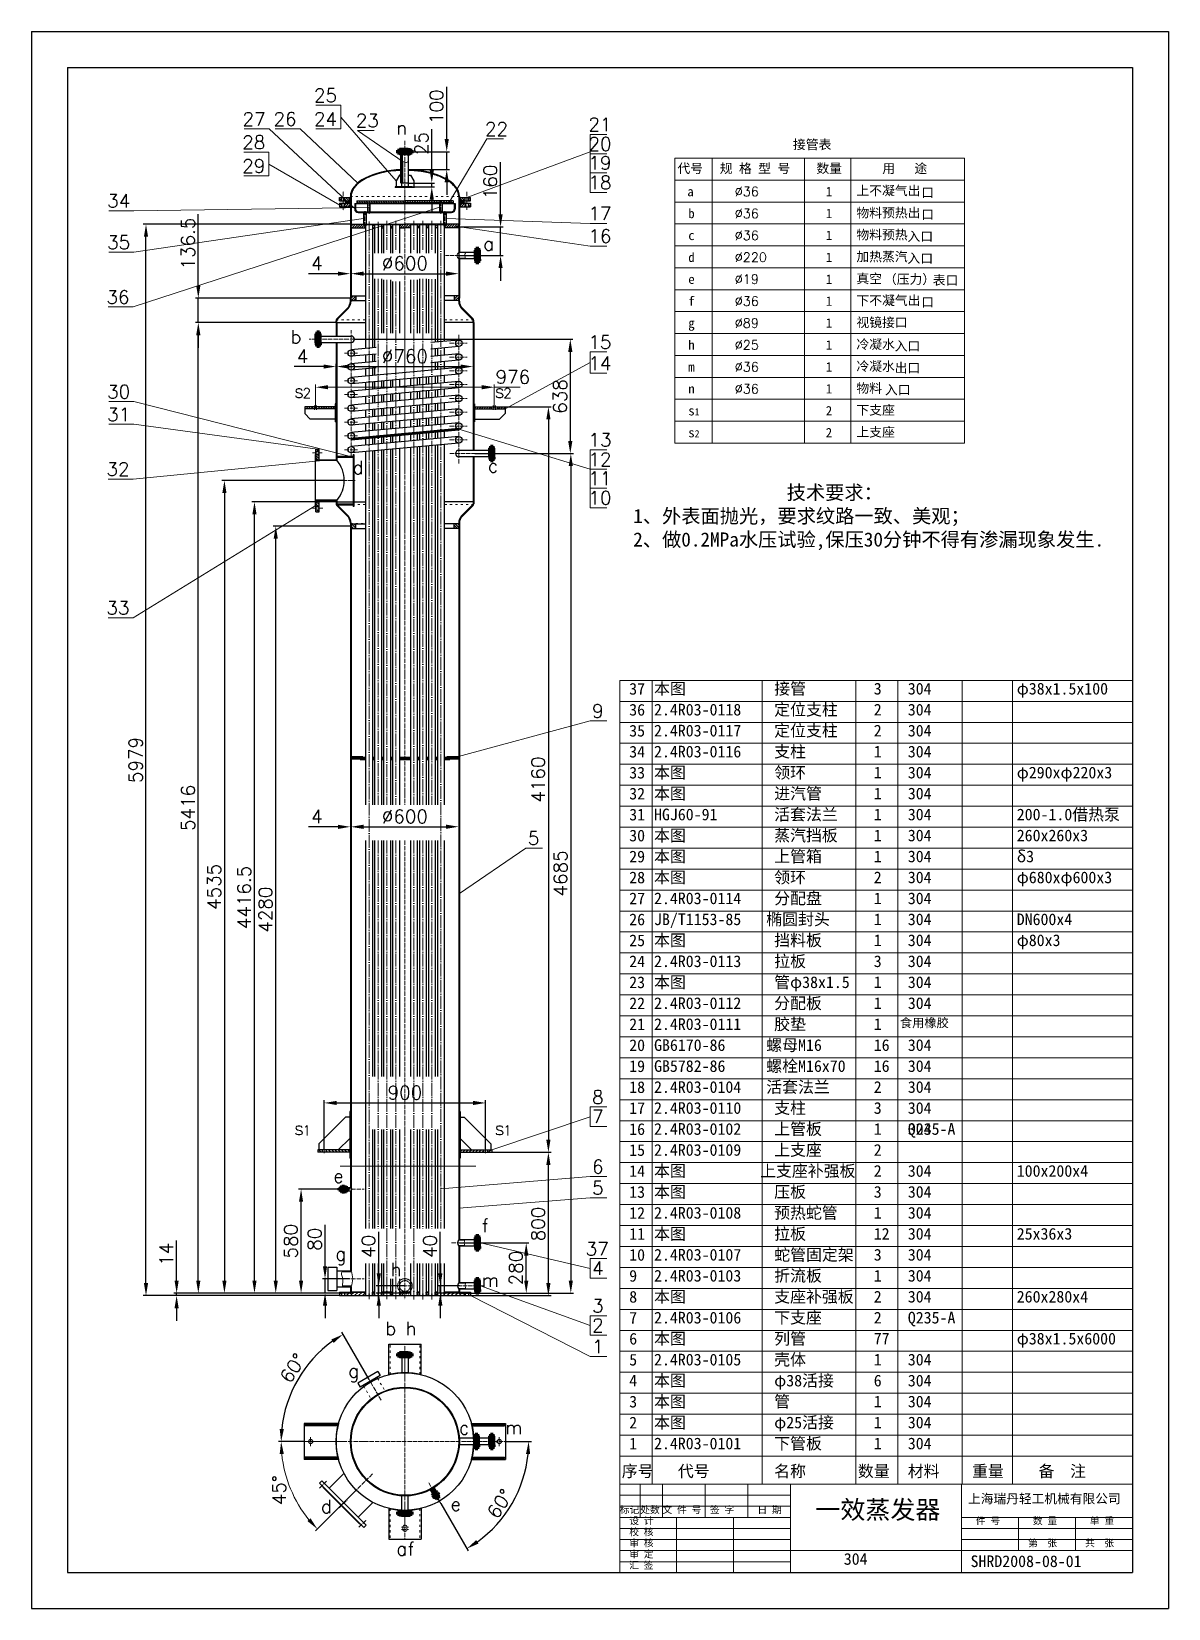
# Model space of a CAD drawing. Header units: millimetres. Extents: x 27957 to 34297, y -4647 to 4153.
import ezdxf

# ---------------------------------------------------------------- set-up
doc = ezdxf.new("R2010")
doc.units = ezdxf.units.MM
for name, pattern in [('ACAD_ISO02W100', [15, 12, -3]), ('ACAD_ISO03W100', [30, 12, -18]), ('ACAD_ISO04W100', [30, 24, -3, 0, -3]), ('ACAD_ISO05W100', [36, 24, -3, 0, -3, 0, -3, 0, -3])]:
    doc.linetypes.add(name, pattern=pattern)
doc.layers.get('0').update_dxf_attribs({"lineweight": 20})
for name, color, linetype, lineweight in [('1.2', 3, 'Continuous', 30), ('co', 7, 'Continuous', 25), ('glq1.2', 1, 'ACAD_ISO04W100', 13), ('glq1.5', 3, 'Continuous', 60), ('hb1.3', 6, 'ACAD_ISO02W100', 20), ('tkk.jgj.m20.2', 1, 'ACAD_ISO04W100', 20), ('tkk.jgj.m20.3', 3, 'Continuous', 60), ('中心线', 1, 'ACAD_ISO04W100', 18), ('假想线', 4, 'ACAD_ISO05W100', 20), ('粗实线', 3, 'Continuous', 30), ('虚线', 6, 'ACAD_ISO03W100', 20)]:
    doc.layers.add(name, color=color, linetype=linetype, lineweight=lineweight)
doc.styles.get("Standard").update_dxf_attribs({"font": 'SIMFANG.TTF'})
doc.styles.add('样式 2', font='romans.shx', dxfattribs={"height": 75})
doc.styles.add('样式 5', font='romans.shx', dxfattribs={"height": 5})
doc.dimstyles.new('副本ISO-25', dxfattribs={"dimtxt": 75, "dimasz": 70, "dimexe": 15, "dimexo": 0, "dimgap": 20, "dimtad": 1, "dimdsep": 46, "dimtxsty": '样式 2', "dimcen": 2.5, "dimadec": 0, "dimazin": 0, "dimtfac": 1, "dimtmove": 0, "dimatfit": 3, "dimldrblk": 'NONE', "dimfxl": 0, "dimarcsym": 0})
pattern_1 = [(45, (23053.0922, 2137.9), (-2.245064, 2.245064), [])]

msp = doc.modelspace()

# ---------------------------------------------------------------- texts
at = {"style": '样式 5'}
for s, height, p in [('25', 75, (29531.756, 3759.307)), ('27', 75, (29132.993, 3627.039)), ('26', 75, (29306.514, 3627.039)), ('24', 75, (29531.756, 3627.039)), ('23', 75, (29765.17, 3618.601)), ('n', 75, (29989.854, 3578.212)), ('22', 75, (30485.556, 3571.408)), ('21', 75, (31062.221, 3597.183)), ('28', 75, (29131.641, 3497.56)), ('20', 75, (31062.221, 3488.195)), ('29', 75, (29131.641, 3365.292)), ('19', 75, (31062.221, 3382.385)), ('18', 75, (31062.221, 3273.397)), ('34', 75, (28378.338, 3170.869)), ('17', 75, (31061.826, 3100.422)), ('35', 75, (28378.338, 2938.885)), ('16', 75, (31061.826, 2973.97)), ('a', 75, (30475.666, 2930.825)), ('36', 75, (28374.532, 2633.659)), ('b', 75, (29400.634, 2412.107)), ('15', 75, (31061.826, 2382.545)), ('14', 75, (31061.826, 2263.98)), ('30', 75, (28378.338, 2105.482)), ('s', 75, (29420.546, 2109.185)), ('2', 56.25, (29467.555, 2106.447)), ('s', 75, (30539.495, 2109.185)), ('2', 56.25, (30586.504, 2106.447)), ('31', 75, (28378.338, 1979.022)), ('13', 75, (31062.221, 1836.861)), ('12', 75, (31062.221, 1727.873)), ('32', 75, (28374.532, 1673.796)), ('d', 75, (29746.709, 1682.842)), ('c', 75, (30501.644, 1692.109)), ('11', 75, (31062.221, 1622.062)), ('10', 75, (31062.221, 1513.074)), ('33', 75, (28374.225, 899.676)), ('9', 75, (31082.809, 323.888)), ('5', 75, (30724.515, -385.789)), ('8', 75, (31082.809, -1830.641)), ('7', 75, (31082.809, -1939.629)), ('s', 75, (29420.546, -2004.725)), ('1', 56.25, (29467.555, -2007.463)), ('s', 75, (30539.495, -2004.725)), ('1', 56.25, (30586.504, -2007.463)), ('6', 75, (31082.809, -2219.064)), ('e', 75, (29639.423, -2271.31)), ('5', 75, (31082.809, -2337.219)), ('f', 75, (30467.906, -2547.965)), ('37', 75, (31047.037, -2677.078)), ('g', 75, (29650.92, -2705.395)), ('h', 75, (29958.093, -2792.804)), ('4', 75, (31082.809, -2786.066)), ('m', 75, (30466.864, -2852.727)), ('3', 75, (31082.809, -2995.828)), ('b h', 75, (29929.431, -3121.867)), ('2', 75, (31082.809, -3104.816)), ('1', 75, (31082.809, -3222.867)), ('g', 75, (29722.63, -3358.549)), ('c ', 75, (30340.565, -3676.513)), ('m', 75, (30598.198, -3674.485)), ('d', 75, (29569.404, -4115.057)), ('e', 75, (30293.552, -4101.48)), ('a ', 75, (29991.082, -4351.773)), ('f', 75, (30054.325, -4351.773))]:
    msp.add_text(s, height=height, dxfattribs=at).set_placement(p)
at = {"color": 7, "char_height": 52.416, "attachment_point": 1}
for s, insert, width in [('     接管表', (32024.617, 3549.021), 996.5347), ('{\\f仿宋_GB2312|b0|i0|c134|p49;代号}', (31558.371, 3415.599), 340.28891), ('{\\f仿宋_GB2312|b0|i0|c134|p49;规 格 型 号}', (31794.896, 3415.599), 499.17862), ('数量', (32333.527, 3415.599), 428.5416), ('{\\f仿宋_GB2312|b0|i0|c134|p49;用   途}', (32701.29, 3415.599), 340.28891), (' a', (31578.073, 3286.35), 340.2889), ('{\\Ftxt.shx;%%c36}', (31878.109, 3286.35), 340.2889), ('   1', (32278.95, 3286.35), 340.2889), ('上不凝气出', (32556.739, 3291.72), 340.2889), ('口', (32918.105, 3280.777), 340.2889), ('物料预热出', (32556.739, 3167.694), 340.2889), ('{\\f仿宋_GB2312|b0|i0|c134|p49;b}', (31619.188, 3164.046), 340.28891), ('{\\Ftxt.shx;%%c36}', (31878.109, 3164.046), 340.2889), ('   1', (32278.95, 3164.046), 340.2889), ('口', (32918.105, 3158.473), 340.2889), ('{\\f仿宋_GB2312|b0|i0|c134|p49;c}', (31619.188, 3041.742), 340.28891), ('{\\Ftxt.shx;%%c36}', (31878.109, 3041.742), 340.2889), ('   1', (32278.95, 3041.742), 340.2889), ('物料预热', (32556.739, 3045.39), 340.2889), ('入口', (32841.451, 3036.169), 340.2889), ('{\\f仿宋_GB2312|b0|i0|c134|p49;d}', (31619.188, 2919.438), 340.28891), ('{\\Ftxt.shx;%%c220}', (31878.109, 2919.438), 340.2889), ('   1', (32278.95, 2919.438), 340.2889), ('加热蒸汽', (32556.739, 2923.086), 340.2889), ('入口', (32841.451, 2913.865), 340.2889), ('e', (31619.188, 2797.134), 340.2889), ('{\\Ftxt.shx;%%c19}', (31878.109, 2797.134), 340.2889), ('   1', (32278.95, 2797.134), 340.2889), ('真空', (32556.739, 2800.782), 340.2889), ('（压力）', (32710.045, 2797.134), 340.2889), ('表口', (32982.6, 2791.561), 340.2889), ('f', (31619.188, 2674.83), 340.2889), ('{\\Ftxt.shx;%%c36}', (31878.109, 2674.83), 340.2889), ('   1', (32278.95, 2674.83), 340.2889), ('下不凝气出', (32556.739, 2678.478), 340.2889), ('口', (32918.105, 2669.257), 340.2889), ('{\\Ftxt.shx;%%c89}', (31878.109, 2552.526), 340.2889), ('视镜接口', (32556.739, 2556.174), 340.2889), ('g', (31619.188, 2552.526), 340.2889), ('   1', (32278.95, 2552.526), 340.2889), ('h', (31619.188, 2430.222), 340.2889), ('{\\Ftxt.shx;%%c25}', (31878.109, 2430.222), 340.2889), ('   1', (32278.95, 2430.222), 340.2889), ('冷凝水', (32556.739, 2433.87), 340.2889), ('入口', (32769.759, 2424.649), 340.2889), ('m', (31619.188, 2307.918), 340.2889), ('{\\Ftxt.shx;%%c36}', (31878.109, 2307.918), 340.2889), ('   1', (32278.95, 2307.918), 340.2889), ('冷凝水', (32556.739, 2311.566), 340.2889), ('出口', (32769.759, 2302.345), 340.2889), ('n', (31619.188, 2185.614), 340.2889), ('{\\Ftxt.shx;%%c36}', (31878.109, 2185.614), 340.2889), ('   1', (32278.95, 2185.614), 340.2889), ('物料', (32556.739, 2189.262), 340.2889), ('入口', (32715.38, 2180.041), 340.2889), ('s{\\H0.7631x;1}', (31619.188, 2063.31), 340.2889), ('   2', (32278.95, 2063.31), 340.2889), ('下支座', (32556.739, 2066.958), 340.2889), ('   2', (32278.95, 1941.006), 340.2889), ('上支座', (32556.739, 1944.654), 340.2889), ('s{\\H0.7631x;2}', (31619.188, 1941.006), 340.2889)]:
    msp.add_mtext(s, dxfattribs=dict(at, insert=insert, width=width))
at = {"insert": (30640.796, 2225.578), "char_height": 75, "attachment_point": 5, "style": '样式 2'}
msp.add_mtext('976', dxfattribs=at)
at = {"attachment_point": 1}
for s, insert, char_height in [('                技术要求：\\P1、外表面抛光，要求纹路一致、美观；\\P2、做0.2MPa水压试验,保压30分钟不得有渗漏现象发生.', (31312.163, 1619.823), 78.624), ('   接管', (31965.592, 518.358), 65), ('本图', (31428.205, 518.358), 65), ('  φ38x1.5x100', (33362.408, 518.358), 65), ('2.4R03-0118', (31428.205, 401.358), 65), ('   定位支柱', (31965.592, 401.358), 65), ('2.4R03-0117', (31428.205, 284.358), 65), ('   定位支柱', (31965.592, 284.358), 65), ('   支柱', (31965.592, 167.358), 65), ('2.4R03-0116', (31428.205, 167.358), 65), ('本图', (31428.205, 50.358), 65), ('   领环', (31965.592, 50.358), 65), ('  φ290xφ220x3', (33362.408, 50.358), 65), ('本图', (31428.205, -66.642), 65), ('   进汽管', (31965.592, -66.642), 65), ('   活套法兰', (31965.592, -183.642), 65), ('  200-1.0借热泵', (33362.408, -183.642), 65), ('HGJ60-91', (31428.205, -183.642), 65), ('本图', (31428.205, -300.642), 65), ('   蒸汽挡板', (31965.592, -300.642), 65), ('  260x260x3', (33362.408, -300.642), 65), ('本图', (31428.205, -417.642), 65), ('   上管箱', (31965.592, -417.642), 65), ('  δ3', (33362.408, -417.642), 65), ('本图', (31428.205, -534.642), 65), ('   领环', (31965.592, -534.642), 65), ('  φ680xφ600x3', (33362.408, -534.642), 65), ('2.4R03-0114', (31428.205, -651.642), 65), ('   分配盘', (31965.592, -651.642), 65), ('JB/T1153-85', (31428.205, -768.642), 65), ('  椭圆封头', (31965.592, -768.642), 65), ('  DN600x4', (33362.408, -768.642), 65), ('本图', (31428.205, -885.642), 65), ('   挡料板', (31965.592, -885.642), 65), ('  φ80x3', (33362.408, -885.642), 65), ('2.4R03-0113', (31428.205, -1002.642), 65), ('   拉板', (31965.592, -1002.642), 65), ('本图', (31428.205, -1119.642), 65), ('   管φ38x1.5', (31965.592, -1119.642), 65), ('   分配板', (31965.592, -1236.642), 65), ('2.4R03-0112', (31428.205, -1236.642), 65), ('2.4R03-0111', (31428.205, -1353.642), 65), ('   胶垫', (31965.592, -1353.642), 65), ('GB6170-86', (31428.205, -1470.642), 65), ('  螺母M16', (31965.592, -1470.642), 65), ('  螺栓M16x70', (31965.592, -1587.642), 65), ('GB5782-86', (31428.205, -1587.642), 65), ('2.4R03-0104', (31428.205, -1704.642), 65), ('  活套法兰', (31965.592, -1704.642), 65), ('2.4R03-0110', (31428.205, -1821.642), 65), ('   支柱', (31965.592, -1821.642), 65), ('   上管板', (31965.592, -1938.642), 65), ('2.4R03-0102', (31428.205, -1938.642), 65), ('2.4R03-0109', (31428.205, -2055.642), 65), ('   上支座', (31965.592, -2055.642), 65), ('本图', (31428.205, -2172.642), 65), ('   上支座补强板', (31886.821, -2172.642), 65), ('  100x200x4', (33362.408, -2172.642), 65), ('本图', (31428.205, -2289.642), 65), ('   压板', (31965.592, -2289.642), 65), ('2.4R03-0108', (31428.205, -2406.642), 65), ('   预热蛇管', (31965.592, -2406.642), 65), ('本图', (31428.205, -2523.642), 65), ('   拉板', (31965.592, -2523.642), 65), ('  25x36x3', (33362.408, -2523.642), 65), ('   蛇管固定架', (31965.592, -2640.642), 65), ('2.4R03-0107', (31428.205, -2640.642), 65), ('2.4R03-0103', (31428.205, -2757.642), 65), ('   折流板', (31965.592, -2757.642), 65), ('本图', (31428.205, -2874.642), 65), ('   支座补强板', (31965.592, -2874.642), 65), ('  260x280x4', (33362.408, -2874.642), 65), ('2.4R03-0106', (31428.205, -2991.642), 65), ('   下支座', (31965.592, -2991.642), 65), ('本图', (31428.205, -3108.642), 65), ('   列管', (31965.592, -3108.642), 65), ('  φ38x1.5x6000', (33362.408, -3108.642), 65), ('2.4R03-0105', (31428.205, -3225.642), 65), ('   壳体', (31965.592, -3225.642), 65), ('本图', (31428.205, -3342.642), 65), ('   φ38活接', (31965.592, -3342.642), 65), ('本图', (31428.205, -3459.642), 65), ('   管', (31965.592, -3459.642), 65), ('本图', (31428.205, -3576.642), 65), ('   φ25活接', (31965.592, -3576.642), 65), ('2.4R03-0101', (31428.205, -3693.642), 65), ('   下管板', (31965.592, -3693.642), 65), ('{\\f仿宋_GB2312|b0|i0|c134|p49;   代号}', (31428.205, -3847.972), 65), ('{\\f仿宋_GB2312|b0|i0|c134|p49;   名称}', (31965.592, -3847.972), 65), ('{\\f仿宋_GB2312|b0|i0|c134|p49;   备  注}', (33439.011, -3847.972), 65), ('一效蒸发器', (32327.958, -4044.589), 102.2112), ('   上海瑞丹轻工机械有限公司', (33073.15, -4008.25), 52), ('{\\f仿宋_GB2312|b0|i0|c134|p49;  设 计}', (31236.837, -4138.627), 39), ('{\\f仿宋_GB2312|b0|i0|c134|p49;文 件 号}', (31475.127, -4076.747), 39), ('{\\f仿宋_GB2312|b0|i0|c134|p49; 签 字}', (31713.417, -4076.747), 39), ('{\\f仿宋_GB2312|b0|i0|c134|p49;  日 期}', (31951.707, -4076.747), 39), ('{\\f仿宋_GB2312|b0|i0|c134|p49;   件 号}', (33143.157, -4138.627), 39), ('{\\f仿宋_GB2312|b0|i0|c134|p49;   数 量}', (33461.033, -4138.627), 39), ('{\\f仿宋_GB2312|b0|i0|c134|p49;   单 重}', (33778.909, -4138.627), 39), ('{\\f仿宋_GB2312|b0|i0|c134|p49;  校 核}', (31236.837, -4200.507), 39), ('{\\f仿宋_GB2312|b0|i0|c134|p49;  审 核}', (31236.837, -4262.387), 39), ('{\\f仿宋_GB2312|b0|i0|c134|p49;  第  张}', (33461.033, -4262.387), 39), ('{\\f仿宋_GB2312|b0|i0|c134|p49;  共  张}', (33778.909, -4262.387), 39), ('{\\f仿宋_GB2312|b0|i0|c134|p49;  汇 签}', (31236.837, -4386.147), 39), ('{\\f仿宋_GB2312|b0|i0|c134|p49;  审 定}', (31236.837, -4324.267), 39), ('   304', (32353.729, -4338.115), 65), ('{\\fSimSun|b0|i0|c134|p2;SHRD2008-08-01}', (33193.378, -4351.005), 65)]:
    msp.add_mtext(s, dxfattribs=dict(at, insert=insert, char_height=char_height))
for s, insert, char_height, width in [(' 37', (31245.536, 517.794), 65, 328.0888), ('  3', (32564.985, 518.358), 65, 328.0888), (' 304', (32799.231, 518.358), 65, 328.0888), (' 36', (31245.536, 400.794), 65, 328.0888), ('  2', (32564.985, 401.358), 65, 328.0888), (' 304', (32799.231, 401.358), 65, 328.0888), (' 35', (31245.536, 283.794), 65, 328.0888), ('  2', (32564.985, 284.358), 65, 328.0888), (' 304', (32799.231, 284.358), 65, 328.0888), (' 34', (31245.536, 166.794), 65, 328.0888), ('  1 ', (32564.985, 167.358), 65, 328.0888), (' 304', (32799.231, 167.358), 65, 328.0888), (' 33', (31245.536, 49.794), 65, 328.0888), ('  1', (32564.985, 50.358), 65, 328.0888), (' 304', (32799.231, 50.358), 65, 328.0888), (' 32', (31245.536, -67.206), 65, 328.0888), ('  1', (32564.985, -66.642), 65, 328.0888), (' 304', (32799.231, -66.642), 65, 328.0888), (' 31', (31245.536, -184.206), 65, 328.0888), ('  1', (32564.985, -183.642), 65, 328.0888), (' 304', (32799.231, -183.642), 65, 328.0888), (' 30', (31245.536, -301.206), 65, 328.0888), ('  1', (32564.985, -300.642), 65, 328.0888), (' 304', (32799.231, -300.642), 65, 328.0888), (' 29', (31245.536, -418.206), 65, 328.0888), ('  1', (32564.985, -417.642), 65, 328.0888), (' 304', (32799.231, -417.642), 65, 328.0888), (' 28', (31245.536, -535.206), 65, 328.0888), ('  2', (32564.985, -534.642), 65, 328.0888), (' 304', (32799.231, -534.642), 65, 328.0888), (' 27', (31245.536, -652.206), 65, 328.0888), ('  1', (32564.985, -651.642), 65, 328.0888), (' 304', (32799.231, -651.642), 65, 328.0888), (' 26', (31245.536, -769.206), 65, 328.0888), ('  1 ', (32564.985, -768.642), 65, 328.0888), (' 304', (32799.231, -768.642), 65, 328.0888), (' 25', (31245.536, -886.206), 65, 328.0888), ('  1 ', (32564.985, -885.642), 65, 328.0888), (' 304', (32799.231, -885.642), 65, 328.0888), (' 24', (31245.536, -1003.206), 65, 328.0888), ('  3', (32564.985, -1002.642), 65, 328.0888), (' 304', (32799.231, -1002.642), 65, 328.0888), (' 23', (31245.536, -1120.206), 65, 328.0888), ('  1', (32564.985, -1119.642), 65, 328.0888), (' 304', (32799.231, -1119.642), 65, 328.0888), (' 22', (31245.536, -1237.206), 65, 328.0888), ('  1', (32564.985, -1236.642), 65, 328.0888), (' 304', (32799.231, -1236.642), 65, 328.0888), (' 21', (31245.536, -1354.206), 65, 328.0888), ('  1 ', (32564.985, -1353.642), 65, 328.0888), ('食用橡胶', (32799.231, -1353.642), 50, 328.0888), (' 20', (31245.536, -1471.206), 65, 328.0888), ('  16 ', (32564.985, -1470.642), 65, 328.0888), (' 304', (32799.231, -1470.642), 65, 328.0888), (' 19', (31245.536, -1588.206), 65, 328.0888), ('  16', (32564.985, -1587.642), 65, 328.0888), (' 304', (32799.231, -1587.642), 65, 328.0888), (' 18', (31245.536, -1705.206), 65, 328.0888), ('  2', (32564.985, -1704.642), 65, 328.0888), (' 304', (32799.231, -1704.642), 65, 328.0888), (' 17', (31245.536, -1822.206), 65, 328.0888), ('  3', (32564.985, -1821.642), 65, 328.0888), (' 304', (32799.231, -1821.642), 65, 328.0888), (' 16', (31245.536, -1939.206), 65, 328.0888), ('  1 ', (32564.985, -1938.642), 65, 328.0888), (' 304', (32799.231, -1938.642), 65, 328.0888), (' Q235-A', (32799.231, -1938.642), 65, 328.0888), (' 15', (31245.536, -2056.206), 65, 328.0888), ('  2', (32564.985, -2055.642), 65, 328.0888), (' 14', (31245.536, -2173.206), 65, 328.0888), ('  2', (32564.985, -2172.642), 65, 328.0888), (' 304', (32799.231, -2172.642), 65, 328.0888), (' 13', (31245.536, -2290.206), 65, 328.0888), ('  3', (32564.985, -2289.642), 65, 328.0888), (' 304', (32799.231, -2289.642), 65, 328.0888), (' 12', (31245.536, -2407.206), 65, 328.0888), ('  1', (32564.985, -2406.642), 65, 328.0888), (' 304', (32799.231, -2406.642), 65, 328.0888), (' 11', (31245.536, -2524.206), 65, 328.0888), ('  12', (32564.985, -2523.642), 65, 328.0888), (' 304', (32799.231, -2523.642), 65, 328.0888), (' 10', (31245.536, -2641.206), 65, 328.0888), ('  3', (32564.985, -2640.642), 65, 328.0888), (' 304', (32799.231, -2640.642), 65, 328.0888), (' 9', (31245.536, -2758.206), 65, 328.0888), ('  1', (32564.985, -2757.642), 65, 328.0888), (' 304', (32799.231, -2757.642), 65, 328.0888), (' 8', (31245.536, -2875.206), 65, 328.0888), ('  2', (32564.985, -2874.642), 65, 328.0888), (' 304', (32799.231, -2874.642), 65, 328.0888), (' Q235-A', (32799.231, -2991.642), 65, 328.0888), (' 7', (31245.536, -2992.206), 65, 328.0888), ('  2', (32564.985, -2991.642), 65, 328.0888), (' 6', (31245.536, -3109.206), 65, 328.0888), ('  77', (32564.985, -3108.642), 65, 328.0888), ('{\\f仿宋_GB2312|b0|i0|c134|p49; 5}', (31245.536, -3226.206), 65, 328.0888), ('  1 ', (32564.985, -3225.642), 65, 328.0888), (' 304', (32799.231, -3225.642), 65, 328.0888), ('  6', (32564.985, -3342.642), 65, 328.0888), (' 304', (32799.231, -3342.642), 65, 328.0888), ('{\\f仿宋_GB2312|b0|i0|c134|p49; 4}', (31245.536, -3343.206), 65, 328.0888), ('{\\f仿宋_GB2312|b0|i0|c134|p49; 3}', (31245.536, -3460.206), 65, 328.0888), ('  1', (32564.985, -3459.642), 65, 328.0888), (' 304', (32799.231, -3459.642), 65, 328.0888), ('{\\f仿宋_GB2312|b0|i0|c134|p49; 2}', (31245.536, -3577.206), 65, 328.0888), ('  1', (32564.985, -3576.642), 65, 328.0888), (' 304', (32799.231, -3576.642), 65, 328.0888), ('  1 ', (32564.985, -3693.642), 65, 328.0888), (' 304', (32799.231, -3693.642), 65, 328.0888), ('{\\f仿宋_GB2312|b0|i0|c134|p49; 1}', (31245.536, -3694.206), 65, 328.0888), ('{\\f仿宋_GB2312|b0|i0|c134|p49;序号}', (31248.189, -3847.972), 65, 328.0888), ('{\\f仿宋_GB2312|b0|i0|c134|p49;数量}', (32564.985, -3847.972), 65, 328.0888), ('{\\f仿宋_GB2312|b0|i0|c134|p49; 材料}', (32799.231, -3847.972), 65, 328.0888), ('{\\f仿宋_GB2312|b0|i0|c134|p49; 重量}', (33157.489, -3847.972), 65, 328.0888), ('{\\f仿宋_GB2312|b0|i0|c134|p49;标记}', (31236.837, -4076.747), 39, 114.1244), ('{\\f仿宋_GB2312|b0|i0|c134|p49;处数}', (31350.961, -4076.747), 39, 114.1244), ('{\\f仿宋_GB2312|b0|i0|c134|p49; }', (32201.349, -4065.852), 65, 328.0888)]:
    msp.add_mtext(s, dxfattribs=dict(at, insert=insert, char_height=char_height, width=width))
at = {"insert": (29337.329, -3986.624), "char_height": 75, "attachment_point": 5, "rotation": 90, "style": '样式 2'}
msp.add_mtext('45°', dxfattribs=at)

# ---------------------------------------------------------------- blocks, each defined once
blk = doc.blocks.new('*D13')
at = {"color": 0, "lineweight": -2}
for p, q in [((28886.7, 2735.1), (28886.7, 3134.4)), ((29734.9, 2665.1), (28871.7, 2665.1)), ((28886.7, 2528.6), (28886.7, 2665.1)), ((29654.9, 2528.6), (28871.7, 2528.6)), ((28886.7, 2458.6), (28886.7, 2388.6))]:
    blk.add_line(p, q, dxfattribs=at)
at = {"color": 0}
for points in [[(28875.1, 2735.1), (28898.4, 2735.1), (28886.7, 2665.1)], [(28875.1, 2458.6), (28898.4, 2458.6), (28886.7, 2528.6)]]:
    blk.add_solid(points, dxfattribs=at)
at = {"layer": 'Defpoints', "color": 0}
for p in [(28886.7, 2665.1), (29734.9, 2665.1), (29654.9, 2528.6)]:
    blk.add_point(p, dxfattribs=at)
at = {"color": 0, "insert": (28829.2, 2969.8), "char_height": 75, "attachment_point": 5, "rotation": 90, "style": '样式 2'}
blk.add_mtext('136.5', dxfattribs=at)
blk = doc.blocks.new('_None')
blk = doc.blocks.new('*D17')
at = {"color": 0, "lineweight": -2}
for p, q in [((30429.3, 1797.6), (30979.1, 1797.6)), ((30964.1, 1727.6), (30964.1, -2817.4)), ((30338.9, -2887.4), (30979.1, -2887.4))]:
    blk.add_line(p, q, dxfattribs=at)
at = {"color": 0}
for points in [[(30952.4, 1727.6), (30975.7, 1727.6), (30964.1, 1797.6)], [(30952.4, -2817.4), (30975.7, -2817.4), (30964.1, -2887.4)]]:
    blk.add_solid(points, dxfattribs=at)
at = {"layer": 'Defpoints', "color": 0}
for p in [(30429.3, 1797.6), (30338.9, -2887.4), (30964.1, -2887.4)]:
    blk.add_point(p, dxfattribs=at)
at = {"color": 0, "insert": (30906.6, -544.9), "char_height": 75, "attachment_point": 5, "rotation": 90, "style": '样式 2'}
blk.add_mtext('4685', dxfattribs=at)
blk = doc.blocks.new('*D12')
at = {"color": 0, "lineweight": -2}
for p, q in [((29654.9, 2528.6), (28871.7, 2528.6)), ((28886.7, -2817.4), (28886.7, 2458.6)), ((29738.9, -2887.4), (28871.7, -2887.4))]:
    blk.add_line(p, q, dxfattribs=at)
at = {"color": 0}
for points in [[(28875.1, 2458.6), (28898.4, 2458.6), (28886.7, 2528.6)], [(28875.1, -2817.4), (28898.4, -2817.4), (28886.7, -2887.4)]]:
    blk.add_solid(points, dxfattribs=at)
at = {"layer": 'Defpoints', "color": 0}
for p in [(28886.7, 2528.6), (29654.9, 2528.6), (29738.9, -2887.4)]:
    blk.add_point(p, dxfattribs=at)
at = {"color": 0, "insert": (28829.2, -179.4), "char_height": 75, "attachment_point": 5, "rotation": 90, "style": '样式 2'}
blk.add_mtext('5416', dxfattribs=at)
blk = doc.blocks.new('*D11')
at = {"color": 0, "lineweight": -2}
for p, q in [((29696.4, 1647.6), (29017.2, 1647.6)), ((29032.2, 1577.6), (29032.2, -2817.4)), ((29734.9, -2887.4), (29017.2, -2887.4))]:
    blk.add_line(p, q, dxfattribs=at)
at = {"color": 0}
for points in [[(29020.6, 1577.6), (29043.9, 1577.6), (29032.2, 1647.6)], [(29020.6, -2817.4), (29043.9, -2817.4), (29032.2, -2887.4)]]:
    blk.add_solid(points, dxfattribs=at)
at = {"layer": 'Defpoints', "color": 0}
for p in [(29696.4, 1647.6), (29032.2, -2887.4), (29734.9, -2887.4)]:
    blk.add_point(p, dxfattribs=at)
at = {"color": 0, "insert": (28974.7, -619.9), "char_height": 75, "attachment_point": 5, "rotation": 90, "style": '样式 2'}
blk.add_mtext('4535', dxfattribs=at)
blk = doc.blocks.new('*D10')
at = {"color": 0, "lineweight": -2}
for p, q in [((29654.9, 1529.1), (29184.9, 1529.1)), ((29199.9, -2817.4), (29199.9, 1459.1)), ((29734.9, -2887.4), (29184.9, -2887.4))]:
    blk.add_line(p, q, dxfattribs=at)
at = {"color": 0}
for points in [[(29188.3, 1459.1), (29211.6, 1459.1), (29199.9, 1529.1)], [(29188.3, -2817.4), (29211.6, -2817.4), (29199.9, -2887.4)]]:
    blk.add_solid(points, dxfattribs=at)
at = {"layer": 'Defpoints', "color": 0}
for p in [(29199.9, 1529.1), (29654.9, 1529.1), (29734.9, -2887.4)]:
    blk.add_point(p, dxfattribs=at)
at = {"color": 0, "insert": (29142.4, -679.1), "char_height": 75, "attachment_point": 5, "rotation": 90, "style": '样式 2'}
blk.add_mtext('4416.5', dxfattribs=at)
blk = doc.blocks.new('*D4')
at = {"color": 0, "lineweight": -2}
for p, q in [((29734.9, 1392.6), (29303.7, 1392.6)), ((29318.7, -2817.4), (29318.7, 1322.6)), ((29734.9, -2887.4), (29303.7, -2887.4))]:
    blk.add_line(p, q, dxfattribs=at)
at = {"color": 0}
for points in [[(29307, 1322.6), (29330.3, 1322.6), (29318.7, 1392.6)], [(29307, -2817.4), (29330.3, -2817.4), (29318.7, -2887.4)]]:
    blk.add_solid(points, dxfattribs=at)
at = {"layer": 'Defpoints', "color": 0}
for p in [(29318.7, 1392.6), (29734.9, 1392.6), (29734.9, -2887.4)]:
    blk.add_point(p, dxfattribs=at)
at = {"color": 0, "insert": (29261.2, -747.4), "char_height": 75, "attachment_point": 5, "rotation": 90, "style": '样式 2'}
blk.add_mtext('4280', dxfattribs=at)
blk = doc.blocks.new('*D21')
at = {"color": 0, "lineweight": -2}
for p, q in [((29838.9, -3369), (29686.2, -3104.6)), ((29480.8, -3715.4), (29333.6, -3715.4))]:
    blk.add_line(p, q, dxfattribs=at)
blk.add_arc((30038.9, -3715.4), 690.3, 125.81261, 174.18739, dxfattribs=at)
at = {"color": 0}
for points in [[(29628.6, -3145.9), (29641.3, -3165.5), (29693.7, -3117.6)], [(29363.8, -3646.1), (29340.5, -3644.9), (29348.6, -3715.4)]]:
    blk.add_solid(points, dxfattribs=at)
at = {"layer": 'Defpoints', "color": 0}
for p in [(29838.9, -3369), (29390.2, -3479.3), (29905.9, -3485.1), (29480.8, -3715.4), (30530.1, -3715.4)]:
    blk.add_point(p, dxfattribs=at)
at = {"color": 0, "insert": (29413.3, -3305.7), "char_height": 75, "attachment_point": 5, "rotation": 56.7734, "style": '样式 2'}
blk.add_mtext('60°', dxfattribs=at)
blk = doc.blocks.new('*D7')
at = {"color": 0, "lineweight": -2}
for p, q in [((29893.2, -2777.4), (29893.2, -2545.9)), ((30038.9, -2847.4), (29878.2, -2847.4)), ((30038.9, -2887.4), (29878.2, -2887.4)), ((29893.2, -2887.4), (29893.2, -2847.4)), ((29893.2, -2957.4), (29893.2, -3027.4))]:
    blk.add_line(p, q, dxfattribs=at)
at = {"color": 0}
for points in [[(29881.5, -2777.4), (29904.8, -2777.4), (29893.2, -2847.4)], [(29881.5, -2957.4), (29904.8, -2957.4), (29893.2, -2887.4)]]:
    blk.add_solid(points, dxfattribs=at)
at = {"layer": 'Defpoints', "color": 0}
for p in [(29893.2, -2847.4), (30038.9, -2847.4), (30038.9, -2887.4)]:
    blk.add_point(p, dxfattribs=at)
at = {"color": 0, "insert": (29835.7, -2626.6), "char_height": 75, "attachment_point": 5, "rotation": 90, "style": '样式 2'}
blk.add_mtext('40', dxfattribs=at)
blk = doc.blocks.new('*D6')
at = {"color": 0, "lineweight": -2}
for p, q in [((29593.4, -2737.4), (29593.4, -2505.9)), ((29730.8, -2807.4), (29578.4, -2807.4)), ((29593.4, -2887.4), (29593.4, -2807.4)), ((29734.9, -2887.4), (29578.4, -2887.4)), ((29593.4, -2957.4), (29593.4, -3027.4))]:
    blk.add_line(p, q, dxfattribs=at)
at = {"color": 0}
for points in [[(29581.7, -2737.4), (29605, -2737.4), (29593.4, -2807.4)], [(29581.7, -2957.4), (29605, -2957.4), (29593.4, -2887.4)]]:
    blk.add_solid(points, dxfattribs=at)
at = {"layer": 'Defpoints', "color": 0}
for p in [(29593.4, -2807.4), (29730.8, -2807.4), (29734.9, -2887.4)]:
    blk.add_point(p, dxfattribs=at)
at = {"color": 0, "insert": (29535.9, -2586.6), "char_height": 75, "attachment_point": 5, "rotation": 90, "style": '样式 2'}
blk.add_mtext('80', dxfattribs=at)
blk = doc.blocks.new('*D5')
at = {"color": 0, "lineweight": -2}
for p, q in [((29730.8, -2307.4), (29444.8, -2307.4)), ((29459.8, -2817.4), (29459.8, -2377.4)), ((29734.9, -2887.4), (29444.8, -2887.4))]:
    blk.add_line(p, q, dxfattribs=at)
at = {"color": 0}
for points in [[(29448.1, -2377.4), (29471.4, -2377.4), (29459.8, -2307.4)], [(29448.1, -2817.4), (29471.4, -2817.4), (29459.8, -2887.4)]]:
    blk.add_solid(points, dxfattribs=at)
at = {"layer": 'Defpoints', "color": 0}
for p in [(29459.8, -2307.4), (29730.8, -2307.4), (29734.9, -2887.4)]:
    blk.add_point(p, dxfattribs=at)
at = {"color": 0, "insert": (29402.3, -2597.4), "char_height": 75, "attachment_point": 5, "rotation": 90, "style": '样式 2'}
blk.add_mtext('580', dxfattribs=at)
blk = doc.blocks.new('*D9')
at = {"color": 0, "lineweight": -2}
for p, q in [((30344, -2607.4), (30730.5, -2607.4)), ((30715.5, -2817.4), (30715.5, -2677.4)), ((30342.9, -2887.4), (30730.5, -2887.4))]:
    blk.add_line(p, q, dxfattribs=at)
at = {"color": 0}
for points in [[(30703.8, -2677.4), (30727.1, -2677.4), (30715.5, -2607.4)], [(30703.8, -2817.4), (30727.1, -2817.4), (30715.5, -2887.4)]]:
    blk.add_solid(points, dxfattribs=at)
at = {"layer": 'Defpoints', "color": 0}
for p in [(30344, -2607.4), (30715.5, -2607.4), (30342.9, -2887.4)]:
    blk.add_point(p, dxfattribs=at)
at = {"color": 0, "insert": (30658, -2747.4), "char_height": 75, "attachment_point": 5, "rotation": 90, "style": '样式 2'}
blk.add_mtext('280', dxfattribs=at)
blk = doc.blocks.new('*D8')
at = {"color": 0, "lineweight": -2}
for p, q in [((30236.4, -2777.4), (30236.4, -2545.9)), ((30344, -2847.4), (30221.4, -2847.4)), ((30342.9, -2887.4), (30221.4, -2887.4)), ((30236.4, -2887.4), (30236.4, -2847.4)), ((30236.4, -2957.4), (30236.4, -3027.4))]:
    blk.add_line(p, q, dxfattribs=at)
at = {"color": 0}
for points in [[(30224.7, -2777.4), (30248.1, -2777.4), (30236.4, -2847.4)], [(30224.7, -2957.4), (30248.1, -2957.4), (30236.4, -2887.4)]]:
    blk.add_solid(points, dxfattribs=at)
at = {"layer": 'Defpoints', "color": 0}
for p in [(30236.4, -2847.4), (30342.9, -2887.4), (30344, -2847.4)]:
    blk.add_point(p, dxfattribs=at)
at = {"color": 0, "insert": (30178.9, -2626.6), "char_height": 75, "attachment_point": 5, "rotation": 90, "style": '样式 2'}
blk.add_mtext('40', dxfattribs=at)
blk = doc.blocks.new('*D20')
at = {"color": 0, "lineweight": -2}
for p, q in [((29664.9, -285.2), (29501.3, -285.2)), ((29734.9, -284.6), (29734.9, -300.2)), ((29738.9, -285.2), (29734.9, -285.2)), ((29738.9, -284.6), (29738.9, -300.2)), ((29808.9, -285.2), (29878.9, -285.2))]:
    blk.add_line(p, q, dxfattribs=at)
at = {"color": 0}
for points in [[(29664.9, -273.6), (29664.9, -296.9), (29734.9, -285.2)], [(29808.9, -273.6), (29808.9, -296.9), (29738.9, -285.2)]]:
    blk.add_solid(points, dxfattribs=at)
at = {"layer": 'Defpoints', "color": 0}
for p in [(29734.9, -284.6), (29734.9, -285.2), (29738.9, -284.6)]:
    blk.add_point(p, dxfattribs=at)
at = {"color": 0, "insert": (29548.1, -227.7), "char_height": 75, "attachment_point": 5, "style": '样式 2'}
blk.add_mtext('4', dxfattribs=at)
blk = doc.blocks.new('*D19')
at = {"color": 0, "lineweight": -2}
for p, q in [((29738.9, -147.3), (29738.9, -299.6)), ((30338.9, -147.3), (30338.9, -299.6)), ((29808.9, -284.6), (30268.9, -284.6))]:
    blk.add_line(p, q, dxfattribs=at)
at = {"color": 0}
for points in [[(29808.9, -272.9), (29808.9, -296.2), (29738.9, -284.6)], [(30268.9, -272.9), (30268.9, -296.2), (30338.9, -284.6)]]:
    blk.add_solid(points, dxfattribs=at)
at = {"layer": 'Defpoints', "color": 0}
for p in [(29738.9, -147.3), (30338.9, -147.3), (30338.9, -284.6)]:
    blk.add_point(p, dxfattribs=at)
at = {"color": 0, "insert": (30038.9, -227.1), "char_height": 75, "attachment_point": 5, "style": '样式 2'}
blk.add_mtext('%%c600', dxfattribs=at)
blk = doc.blocks.new('*D18')
at = {"color": 0, "lineweight": -2}
for p, q in [((29654.9, 2066), (29654.9, 2298.4)), ((29658.9, 2066), (29658.9, 2298.4)), ((29584.9, 2283.4), (29421.3, 2283.4)), ((29658.9, 2283.4), (29654.9, 2283.4)), ((29728.9, 2283.4), (29798.9, 2283.4))]:
    blk.add_line(p, q, dxfattribs=at)
at = {"color": 0}
for points in [[(29584.9, 2295.1), (29584.9, 2271.7), (29654.9, 2283.4)], [(29728.9, 2295.1), (29728.9, 2271.7), (29658.9, 2283.4)]]:
    blk.add_solid(points, dxfattribs=at)
at = {"layer": 'Defpoints', "color": 0}
for p in [(29654.9, 2283.4), (29654.9, 2066), (29658.9, 2066)]:
    blk.add_point(p, dxfattribs=at)
at = {"color": 0, "insert": (29468.1, 2340.9), "char_height": 75, "attachment_point": 5, "style": '样式 2'}
blk.add_mtext('4', dxfattribs=at)
blk = doc.blocks.new('*D16')
at = {"color": 0, "lineweight": -2}
for p, q in [((29734.9, 2917.8), (29734.9, 2786.8)), ((29738.9, 2917.8), (29738.9, 2786.8)), ((29664.9, 2801.8), (29501.3, 2801.8)), ((29738.9, 2801.8), (29734.9, 2801.8)), ((29808.9, 2801.8), (29878.9, 2801.8))]:
    blk.add_line(p, q, dxfattribs=at)
at = {"color": 0}
for points in [[(29664.9, 2813.5), (29664.9, 2790.2), (29734.9, 2801.8)], [(29808.9, 2813.5), (29808.9, 2790.2), (29738.9, 2801.8)]]:
    blk.add_solid(points, dxfattribs=at)
at = {"layer": 'Defpoints', "color": 0}
for p in [(29734.9, 2917.8), (29738.9, 2917.8), (29734.9, 2801.8)]:
    blk.add_point(p, dxfattribs=at)
at = {"color": 0, "insert": (29548.1, 2859.3), "char_height": 75, "attachment_point": 5, "style": '样式 2'}
blk.add_mtext('4', dxfattribs=at)
blk = doc.blocks.new('*D15')
at = {"color": 0, "lineweight": -2}
for p, q in [((29738.9, 2917.8), (29738.9, 2786.8)), ((30338.9, 2917.8), (30338.9, 2786.8)), ((29808.9, 2801.8), (30268.9, 2801.8))]:
    blk.add_line(p, q, dxfattribs=at)
at = {"color": 0}
for points in [[(29808.9, 2813.5), (29808.9, 2790.2), (29738.9, 2801.8)], [(30268.9, 2813.5), (30268.9, 2790.2), (30338.9, 2801.8)]]:
    blk.add_solid(points, dxfattribs=at)
at = {"layer": 'Defpoints', "color": 0}
for p in [(29738.9, 2917.8), (30338.9, 2917.8), (30338.9, 2801.8)]:
    blk.add_point(p, dxfattribs=at)
at = {"color": 0, "insert": (30038.9, 2859.3), "char_height": 75, "attachment_point": 5, "style": '样式 2'}
blk.add_mtext('%%c600', dxfattribs=at)
blk = doc.blocks.new('*D14')
at = {"color": 0, "lineweight": -2}
for p, q in [((30572.3, 3132.6), (30572.3, 3424.8)), ((30342.9, 3062.6), (30587.3, 3062.6)), ((30572.3, 2902.6), (30572.3, 3062.6)), ((30342.9, 2902.6), (30587.3, 2902.6)), ((30572.3, 2832.6), (30572.3, 2762.6))]:
    blk.add_line(p, q, dxfattribs=at)
at = {"color": 0}
for points in [[(30560.7, 3132.6), (30584, 3132.6), (30572.3, 3062.6)], [(30560.7, 2832.6), (30584, 2832.6), (30572.3, 2902.6)]]:
    blk.add_solid(points, dxfattribs=at)
at = {"layer": 'Defpoints', "color": 0}
for p in [(30342.9, 3062.6), (30572.3, 3062.6), (30342.9, 2902.6)]:
    blk.add_point(p, dxfattribs=at)
at = {"color": 0, "insert": (30514.8, 3313.7), "char_height": 75, "attachment_point": 5, "rotation": 90, "style": '样式 2'}
blk.add_mtext('160', dxfattribs=at)
blk = doc.blocks.new('*D22')
at = {"color": 0, "lineweight": -2}
for p, q in [((29739.9, 3077.6), (28580, 3077.6)), ((28595, -2831.4), (28595, 3007.6)), ((29673.9, -2901.4), (28580, -2901.4))]:
    blk.add_line(p, q, dxfattribs=at)
at = {"color": 0}
for points in [[(28583.4, 3007.6), (28606.7, 3007.6), (28595, 3077.6)], [(28583.4, -2831.4), (28606.7, -2831.4), (28595, -2901.4)]]:
    blk.add_solid(points, dxfattribs=at)
at = {"layer": 'Defpoints', "color": 0}
for p in [(28595, 3077.6), (29739.9, 3077.6), (29673.9, -2901.4)]:
    blk.add_point(p, dxfattribs=at)
at = {"color": 0, "insert": (28537.5, 88.1), "char_height": 75, "attachment_point": 5, "rotation": 90, "style": '样式 2'}
blk.add_mtext('5979', dxfattribs=at)
blk = doc.blocks.new('*D24')
at = {"color": 0, "lineweight": -2}
for p, q in [((29757.8, 2435.6), (30976.2, 2435.6)), ((30961.2, 2365.6), (30961.2, 1867.6)), ((30522.9, 1797.6), (30976.2, 1797.6))]:
    blk.add_line(p, q, dxfattribs=at)
at = {"color": 0}
for points in [[(30949.5, 2365.6), (30972.9, 2365.6), (30961.2, 2435.6)], [(30949.5, 1867.6), (30972.9, 1867.6), (30961.2, 1797.6)]]:
    blk.add_solid(points, dxfattribs=at)
at = {"layer": 'Defpoints', "color": 0}
for p in [(29757.8, 2435.6), (30522.9, 1797.6), (30961.2, 1797.6)]:
    blk.add_point(p, dxfattribs=at)
at = {"color": 0, "insert": (30903.7, 2116.6), "char_height": 75, "attachment_point": 5, "rotation": 90, "style": '样式 2'}
blk.add_mtext('638', dxfattribs=at)
blk = doc.blocks.new('*D25')
at = {"color": 0, "lineweight": -2}
for p, q in [((30537, -2101.4), (30854.1, -2101.4)), ((30839.1, -2831.4), (30839.1, -2171.4)), ((30403.9, -2901.4), (30854.1, -2901.4))]:
    blk.add_line(p, q, dxfattribs=at)
at = {"color": 0}
for points in [[(30827.4, -2171.4), (30850.8, -2171.4), (30839.1, -2101.4)], [(30827.4, -2831.4), (30850.8, -2831.4), (30839.1, -2901.4)]]:
    blk.add_solid(points, dxfattribs=at)
at = {"layer": 'Defpoints', "color": 0}
for p in [(30537, -2101.4), (30839.1, -2101.4), (30403.9, -2901.4)]:
    blk.add_point(p, dxfattribs=at)
at = {"color": 0, "insert": (30781.6, -2501.4), "char_height": 75, "attachment_point": 5, "rotation": 90, "style": '样式 2'}
blk.add_mtext('800', dxfattribs=at)
blk = doc.blocks.new('*D26')
at = {"color": 0, "lineweight": -2}
for p, q in [((30597.2, 2058.6), (30854.1, 2058.6)), ((30839.1, 1988.6), (30839.1, -2031.4)), ((30523.9, -2101.4), (30854.1, -2101.4))]:
    blk.add_line(p, q, dxfattribs=at)
at = {"color": 0}
for points in [[(30827.4, 1988.6), (30850.8, 1988.6), (30839.1, 2058.6)], [(30827.4, -2031.4), (30850.8, -2031.4), (30839.1, -2101.4)]]:
    blk.add_solid(points, dxfattribs=at)
at = {"layer": 'Defpoints', "color": 0}
for p in [(30597.2, 2058.6), (30523.9, -2101.4), (30839.1, -2101.4)]:
    blk.add_point(p, dxfattribs=at)
at = {"color": 0, "insert": (30781.6, -21.4), "char_height": 75, "attachment_point": 5, "rotation": 90, "style": '样式 2'}
blk.add_mtext('4160', dxfattribs=at)
blk = doc.blocks.new('*D28')
at = {"color": 0, "lineweight": -2}
for p, q in [((29658.9, 2283.4), (29658.9, 2298.4)), ((29728.9, 2283.4), (30348.9, 2283.4)), ((30418.9, 2283.4), (30418.9, 2268.4))]:
    blk.add_line(p, q, dxfattribs=at)
at = {"color": 0}
for points in [[(29728.9, 2295.1), (29728.9, 2271.7), (29658.9, 2283.4)], [(30348.9, 2295.1), (30348.9, 2271.7), (30418.9, 2283.4)]]:
    blk.add_solid(points, dxfattribs=at)
at = {"layer": 'Defpoints', "color": 0}
for p in [(29658.9, 2283.4), (30418.9, 2283.4), (30418.9, 2283.4)]:
    blk.add_point(p, dxfattribs=at)
at = {"color": 0, "insert": (30038.9, 2340.9), "char_height": 75, "attachment_point": 5, "style": '样式 2'}
blk.add_mtext('%%C760', dxfattribs=at)
blk = doc.blocks.new('*D29')
at = {"color": 0, "lineweight": -2}
for p, q in [((30272.1, 3552.6), (30272.1, 3844.8)), ((30079.8, 3482.6), (30287.1, 3482.6)), ((30272.1, 3382.3), (30272.1, 3482.6)), ((30057.9, 3382.3), (30287.1, 3382.3)), ((30272.1, 3312.3), (30272.1, 3242.3))]:
    blk.add_line(p, q, dxfattribs=at)
at = {"color": 0}
for points in [[(30260.5, 3552.6), (30283.8, 3552.6), (30272.1, 3482.6)], [(30260.5, 3312.3), (30283.8, 3312.3), (30272.1, 3382.3)]]:
    blk.add_solid(points, dxfattribs=at)
at = {"layer": 'Defpoints', "color": 0}
for p in [(30079.8, 3482.6), (30272.1, 3482.6), (30057.9, 3382.3)]:
    blk.add_point(p, dxfattribs=at)
at = {"color": 0, "insert": (30214.6, 3733.7), "char_height": 75, "attachment_point": 5, "rotation": 90, "style": '样式 2'}
blk.add_mtext('100', dxfattribs=at)
blk = doc.blocks.new('*D30')
at = {"color": 0, "lineweight": -2}
for p, q in [((30188.8, 3377.6), (30188.8, 3609.1)), ((30057.9, 3307.6), (30203.8, 3307.6)), ((30092.9, 3285.6), (30203.8, 3285.6)), ((30188.8, 3285.6), (30188.8, 3307.6)), ((30188.8, 3215.6), (30188.8, 3145.6))]:
    blk.add_line(p, q, dxfattribs=at)
at = {"color": 0}
for points in [[(30177.1, 3377.6), (30200.4, 3377.6), (30188.8, 3307.6)], [(30177.1, 3215.6), (30200.4, 3215.6), (30188.8, 3285.6)]]:
    blk.add_solid(points, dxfattribs=at)
at = {"layer": 'Defpoints', "color": 0}
for p in [(30057.9, 3307.6), (30092.9, 3285.6), (30188.8, 3307.6)]:
    blk.add_point(p, dxfattribs=at)
at = {"color": 0, "insert": (30131.3, 3528.4), "char_height": 75, "attachment_point": 5, "rotation": 90, "style": '样式 2'}
blk.add_mtext('25', dxfattribs=at)
blk = doc.blocks.new('*D31')
at = {"color": 0, "lineweight": -2}
for p, q in [((30596.9, -3715.4), (30744.2, -3715.4)), ((30238.9, -4061.9), (30391.5, -4326.2))]:
    blk.add_line(p, q, dxfattribs=at)
blk.add_arc((30038.9, -3715.4), 690.3, 305.81261, 354.18739, dxfattribs=at)
at = {"color": 0}
for points in [[(30714, -3784.8), (30737.3, -3785.9), (30729.2, -3715.4)], [(30449.1, -4285), (30436.5, -4265.4), (30384, -4313.3)]]:
    blk.add_solid(points, dxfattribs=at)
at = {"layer": 'Defpoints', "color": 0}
for p in [(29547.6, -3715.4), (30596.9, -3715.4), (30171.8, -3945.7), (30687.5, -3951.5), (30238.9, -4061.9)]:
    blk.add_point(p, dxfattribs=at)
at = {"color": 0, "insert": (30568.2, -4062.2), "char_height": 75, "attachment_point": 5, "rotation": 56.7734, "style": '样式 2'}
blk.add_mtext('60°', dxfattribs=at)
blk = doc.blocks.new('*D32')
at = {"color": 0, "lineweight": -2}
for p, q in [((29588.8, -2082.6), (29588.8, -1810.9)), ((29658.8, -1825.9), (30418.9, -1825.9)), ((30488.9, -2082.6), (30488.9, -1810.9))]:
    blk.add_line(p, q, dxfattribs=at)
at = {"color": 0}
for points in [[(29658.8, -1814.3), (29658.8, -1837.6), (29588.8, -1825.9)], [(30418.9, -1814.3), (30418.9, -1837.6), (30488.9, -1825.9)]]:
    blk.add_solid(points, dxfattribs=at)
at = {"layer": 'Defpoints', "color": 0}
for p in [(30488.9, -1825.9), (29588.8, -2082.6), (30488.9, -2082.6)]:
    blk.add_point(p, dxfattribs=at)
at = {"color": 0, "insert": (30038.9, -1768.4), "char_height": 75, "attachment_point": 5, "style": '样式 2'}
blk.add_mtext('900', dxfattribs=at)
blk = doc.blocks.new('*D33')
at = {"color": 0, "lineweight": -2}
for p, q in [((28765.8, -2817.4), (28765.8, -2593.1)), ((29673.9, -2887.4), (28750.8, -2887.4)), ((29673.9, -2901.4), (28750.8, -2901.4)), ((28765.8, -2901.4), (28765.8, -2887.4)), ((28765.8, -2971.4), (28765.8, -3041.4))]:
    blk.add_line(p, q, dxfattribs=at)
at = {"color": 0}
for points in [[(28754.1, -2817.4), (28777.4, -2817.4), (28765.8, -2887.4)], [(28754.1, -2971.4), (28777.4, -2971.4), (28765.8, -2901.4)]]:
    blk.add_solid(points, dxfattribs=at)
at = {"layer": 'Defpoints', "color": 0}
for p in [(28765.8, -2887.4), (29673.9, -2887.4), (29673.9, -2901.4)]:
    blk.add_point(p, dxfattribs=at)
at = {"color": 0, "insert": (28708.3, -2670.2), "char_height": 75, "attachment_point": 5, "rotation": 90, "style": '样式 2'}
blk.add_mtext('14', dxfattribs=at)

# ---------------------------------------------------------------- dimensions: what is measured, and where the dimension line sits
for base, p1, p2, text, picture, middle in [((30272.126, 3482.636), (30057.872, 3382.343), (30079.798, 3482.636), '100', '*D29', (30214.626, 3733.708)), ((28595.035, 3077.636), (29673.872, -2901.364), (29739.872, 3077.636), '5979', '*D22', (28537.535, 88.136))]:
    dim = msp.add_linear_dim(base=base, p1=p1, p2=p2, angle=90, text=text, dimstyle='副本ISO-25')
    dim.commit()
    dim.dimension.update_dxf_attribs({"geometry": picture, "text_midpoint": middle})
dim = msp.add_linear_dim(base=(30188.771, 3307.636), p1=(30092.872, 3285.636), p2=(30057.872, 3307.636), angle=90, text='25', dimstyle='副本ISO-25')
dim.commit()
dim.dimension.update_dxf_attribs({"geometry": '*D30', "text_midpoint": (30188.771, 3528.351), "dimtype": 160})
for base, p1, p2, picture, middle in [((30572.325, 3062.636), (30342.872, 2902.636), (30342.872, 3062.636), '*D14', (30514.825, 3313.708)), ((28886.745, 2665.136), (29654.872, 2528.636), (29734.872, 2665.136), '*D13', (28829.245, 2969.779)), ((28886.745, 2528.636), (29738.872, -2887.364), (29654.872, 2528.636), '*D12', (28829.245, -179.364)), ((30961.202, 1797.636), (29757.751, 2435.636), (30522.872, 1797.636), '*D24', (30903.702, 2116.636)), ((30839.116, -2101.364), (30597.154, 2058.636), (30523.872, -2101.364), '*D26', (30781.616, -21.364)), ((30964.05, -2887.364), (30429.271, 1797.636), (30338.872, -2887.364), '*D17', (30906.55, -544.864)), ((29032.244, -2887.364), (29696.393, 1647.636), (29734.872, -2887.364), '*D11', (28974.744, -619.864)), ((29199.933, 1529.136), (29734.872, -2887.364), (29654.872, 1529.136), '*D10', (29142.433, -679.114)), ((29318.654, 1392.636), (29734.872, -2887.364), (29734.872, 1392.636), '*D4', (29261.154, -747.364)), ((30839.116, -2101.364), (30403.872, -2901.364), (30536.98, -2101.364), '*D25', (30781.616, -2501.364)), ((29459.766, -2307.364), (29734.872, -2887.364), (29730.754, -2307.364), '*D5', (29402.266, -2597.364)), ((29593.353, -2807.364), (29734.872, -2887.364), (29730.754, -2807.364), '*D6', (29535.853, -2586.649)), ((29893.177, -2847.364), (30038.872, -2887.364), (30038.872, -2847.364), '*D7', (29835.677, -2626.649)), ((30236.392, -2847.364), (30342.872, -2887.364), (30344.019, -2847.364), '*D8', (30178.892, -2626.649)), ((28765.773, -2887.364), (29673.872, -2901.364), (29673.872, -2887.364), '*D33', (28708.273, -2670.221)), ((30715.483, -2607.364), (30342.872, -2887.364), (30344.019, -2607.364), '*D9', (30657.983, -2747.364))]:
    dim = msp.add_linear_dim(base=base, p1=p1, p2=p2, angle=90, dimstyle='副本ISO-25')
    dim.commit()
    dim.dimension.update_dxf_attribs({"geometry": picture, "text_midpoint": middle})
for base, p1, p2, picture, middle in [((29734.872, 2801.835), (29738.872, 2917.823), (29734.872, 2917.823), '*D16', (29548.086, 2859.335)), ((29734.872, -285.218), (29738.872, -284.57), (29734.872, -284.57), '*D20', (29548.086, -227.718))]:
    dim = msp.add_linear_dim(base=base, p1=p1, p2=p2, dimstyle='副本ISO-25')
    dim.commit()
    dim.dimension.update_dxf_attribs({"geometry": picture, "text_midpoint": middle})
for base, p1, p2, text, picture, middle in [((30338.872, 2801.835), (29738.872, 2917.823), (30338.872, 2917.823), '%%c600', '*D15', (30038.872, 2859.335)), ((30418.872, 2283.39), (29658.872, 2283.39), (30418.872, 2283.39), '%%C760', '*D28', (30038.872, 2340.89)), ((30338.872, -284.57), (29738.872, -147.257), (30338.872, -147.257), '%%c600', '*D19', (30038.872, -227.07)), ((30488.926, -1825.921), (29588.817, -2082.592), (30488.926, -2082.592), '900', '*D32', (30038.872, -1768.421))]:
    dim = msp.add_linear_dim(base=base, p1=p1, p2=p2, text=text, dimstyle='副本ISO-25')
    dim.commit()
    dim.dimension.update_dxf_attribs({"geometry": picture, "text_midpoint": middle})
dim = msp.add_linear_dim(base=(29654.872, 2283.39), p1=(29658.872, 2065.987), p2=(29654.872, 2065.987), dimstyle='副本ISO-25')
dim.commit()
dim.dimension.update_dxf_attribs({"geometry": '*D18', "text_midpoint": (29468.086, 2283.39), "dimtype": 160})
for base, line1, line2, picture, middle in [((29390.205, -3479.346), ((29480.841, -3715.441), (30530.125, -3715.441)), ((29905.912, -3485.148), (29838.872, -3369.031)), '*D21', (29461.431, -3337.192)), ((30687.539, -3951.537), ((30596.903, -3715.441), (29547.618, -3715.441)), ((30171.832, -3945.734), (30238.872, -4061.851)), '*D31', (30616.312, -4093.69))]:
    dim = msp.add_angular_dim_2l(base=base, line1=line1, line2=line2, dimstyle='副本ISO-25')
    dim.commit()
    dim.dimension.update_dxf_attribs({"geometry": picture, "text_midpoint": middle, "dimtype": 162})

# ---------------------------------------------------------------- hatches: boundary and pattern name
h = msp.add_hatch()
h.set_pattern_fill('ANSI31', color=256, scale=3, style=0)
h.set_pattern_definition([(45, (18853.883, 4121.624), (-6.735192, 6.735192), [])])
h.paths.add_polyline_path([(29684.872, 3194.636), (29673.872, 3194.636), (29673.872, 3174.636), (29684.872, 3174.636)])
h.paths.add_polyline_path([(29702.872, 3194.636), (29702.872, 3174.636), (29725.872, 3174.636), (29730.872, 3179.636), (29730.872, 3194.636)])
h.paths.add_polyline_path([(30374.872, 3174.636), (30374.872, 3194.636), (30346.872, 3194.636), (30346.872, 3179.636), (30351.872, 3174.636)])
h.paths.add_polyline_path([(30392.872, 3174.636), (30403.872, 3174.636), (30403.872, 3194.636), (30392.872, 3194.636)])
h = msp.add_hatch()
h.set_pattern_fill('ANSI31', color=256, scale=3, style=0)
h.set_pattern_definition([(315, (18854.045, 2280.648), (-6.735192, -6.735192), [])])
h.paths.add_polyline_path([(29685.034, 3207.636), (29674.034, 3207.636), (29674.034, 3227.636), (29685.034, 3227.636)])
h.paths.add_polyline_path([(29703.034, 3207.636), (29703.034, 3227.636), (29726.034, 3227.636), (29731.034, 3222.636), (29731.034, 3207.636)])
h.paths.add_polyline_path([(30375.034, 3227.636), (30375.034, 3207.636), (30347.034, 3207.636), (30347.034, 3222.636), (30352.034, 3227.636)])
h.paths.add_polyline_path([(30393.034, 3227.636), (30404.034, 3227.636), (30404.034, 3207.636), (30393.034, 3207.636)])
h = msp.add_hatch()
h.set_pattern_fill('ANSI37', color=256, scale=2, angle=90, style=0)
h.paths.add_polyline_path([(29738.872, 3207.636), (29715.306, 3207.636), (29726.098, 3197.636), (29734.872, 3197.636), (29738.872, 3197.636)])
h.paths.add_polyline_path([(29715.306, 3207.636), (29709.962, 3207.636), (29709.962, 3197.636), (29726.098, 3197.636)])
h.paths.add_polyline_path([(30367.782, 3207.636), (30342.872, 3207.636), (30338.872, 3207.636), (30338.872, 3197.636), (30367.782, 3197.636)])
h = msp.add_hatch()
h.set_pattern_fill('ANSI31', color=256, scale=5, style=0)
h.set_pattern_definition([(45, (26458.313, 4988.903), (-11.22532, 11.22532), [])])
h.paths.add_polyline_path([(29763.872, 3162.636), (29763.872, 3192.636), (29758.872, 3192.636), (29758.872, 3162.636, 0.41421356), (29778.872, 3142.636), (30038.872, 3142.636), (30038.872, 3147.636), (29778.872, 3147.636, -0.41421356)])
h.paths.add_polyline_path([(30318.872, 3162.636), (30318.872, 3192.636), (30313.872, 3192.636), (30313.872, 3162.636, -0.41421356), (30298.872, 3147.636), (30038.872, 3147.636), (30038.872, 3142.636), (30298.872, 3142.636, 0.41421356)])
h = msp.add_hatch()
h.set_pattern_fill('ANSI31', color=256, scale=3, angle=90, style=0)
h.paths.add_polyline_path([(30038.872, 3207.636), (29769.872, 3207.636), (29769.872, 3197.636), (30038.872, 3197.636)])
h.paths.add_polyline_path([(30235.872, 3202.636), (30241.872, 3202.636), (30241.872, 3197.636), (30285.319, 3197.636), (30291.214, 3207.636), (30038.872, 3207.636), (30038.872, 3197.636), (30235.872, 3197.636)])
h.paths.add_polyline_path([(30307.872, 3207.636), (30291.214, 3207.636), (30285.319, 3197.636), (30307.872, 3197.636)])
h = msp.add_hatch()
h.set_pattern_fill('ANSI31', color=256, scale=3, style=0)
h.set_pattern_definition([(45, (18529.637, 4088.017), (-6.735192, 6.735192), [])])
h.paths.add_polyline_path([(29819.294, 3065.136), (29819.872, 3065.136), (29819.872, 3070.136), (29819.294, 3070.136), (29819.294, 3073.136), (29819.872, 3073.136), (29819.872, 3076.636), (29819.294, 3077.636), (29739.872, 3077.636), (29739.872, 3072.636), (29735.872, 3070.327), (29735.872, 3064.946), (29739.872, 3062.636), (29739.872, 3057.636), (29819.872, 3057.636), (29819.872, 3062.136), (29819.294, 3062.136)])
h.paths.add_polyline_path([(29869.872, 3070.136), (29869.294, 3070.136), (29869.294, 3073.136), (29869.872, 3073.136), (29869.872, 3076.636), (29869.294, 3077.636), (29858.449, 3077.636), (29857.872, 3076.636), (29857.872, 3073.136), (29858.449, 3073.136), (29858.449, 3070.136), (29857.872, 3070.136), (29857.872, 3065.136), (29858.449, 3065.136), (29858.449, 3062.136), (29857.872, 3062.136), (29857.872, 3057.636), (29869.872, 3057.636), (29869.872, 3062.136), (29869.294, 3062.136), (29869.294, 3065.136), (29869.872, 3065.136)])
h.paths.add_polyline_path([(29919.872, 3070.136), (29919.294, 3070.136), (29919.294, 3073.136), (29919.872, 3073.136), (29919.872, 3076.636), (29919.294, 3077.636), (29908.449, 3077.636), (29907.872, 3076.636), (29907.872, 3073.136), (29908.449, 3073.136), (29908.449, 3070.136), (29907.872, 3070.136), (29907.872, 3065.136), (29908.449, 3065.136), (29908.449, 3062.136), (29907.872, 3062.136), (29907.872, 3057.636), (29919.872, 3057.636), (29919.872, 3062.136), (29919.294, 3062.136), (29919.294, 3065.136), (29919.872, 3065.136)])
h.paths.add_polyline_path([(29969.872, 3070.136), (29969.294, 3070.136), (29969.294, 3073.136), (29969.872, 3073.136), (29969.872, 3076.636), (29969.294, 3077.636), (29958.449, 3077.636), (29957.872, 3076.636), (29957.872, 3073.136), (29958.449, 3073.136), (29958.449, 3070.136), (29957.872, 3070.136), (29957.872, 3065.136), (29958.449, 3065.136), (29958.449, 3062.136), (29957.872, 3062.136), (29957.872, 3057.636), (29969.872, 3057.636), (29969.872, 3062.136), (29969.294, 3062.136), (29969.294, 3065.136), (29969.872, 3065.136)])
h.paths.add_polyline_path([(30019.872, 3070.136), (30019.294, 3070.136), (30019.294, 3073.136), (30019.872, 3073.136), (30019.872, 3076.636), (30019.294, 3077.636), (30008.449, 3077.636), (30007.872, 3076.636), (30007.872, 3073.136), (30008.449, 3073.136), (30008.449, 3070.136), (30007.872, 3070.136), (30007.872, 3065.136), (30008.449, 3065.136), (30008.449, 3062.136), (30007.872, 3062.136), (30007.872, 3057.636), (30019.872, 3057.636), (30019.872, 3062.136), (30019.294, 3062.136), (30019.294, 3065.136), (30019.872, 3065.136)])
h.paths.add_polyline_path([(30069.872, 3070.136), (30069.294, 3070.136), (30069.294, 3073.136), (30069.872, 3073.136), (30069.872, 3076.636), (30069.294, 3077.636), (30058.449, 3077.636), (30057.872, 3076.636), (30057.872, 3073.136), (30058.449, 3073.136), (30058.449, 3070.136), (30057.872, 3070.136), (30057.872, 3065.136), (30058.449, 3065.136), (30058.449, 3062.136), (30057.872, 3062.136), (30057.872, 3057.636), (30069.872, 3057.636), (30069.872, 3062.136), (30069.294, 3062.136), (30069.294, 3065.136), (30069.872, 3065.136)])
h.paths.add_polyline_path([(30119.872, 3070.136), (30119.294, 3070.136), (30119.294, 3073.136), (30119.872, 3073.136), (30119.872, 3076.636), (30119.294, 3077.636), (30108.449, 3077.636), (30107.872, 3076.636), (30107.872, 3073.136), (30108.449, 3073.136), (30108.449, 3070.136), (30107.872, 3070.136), (30107.872, 3065.136), (30108.449, 3065.136), (30108.449, 3062.136), (30107.872, 3062.136), (30107.872, 3057.636), (30119.872, 3057.636), (30119.872, 3062.136), (30119.294, 3062.136), (30119.294, 3065.136), (30119.872, 3065.136)])
h.paths.add_polyline_path([(30169.872, 3070.136), (30169.294, 3070.136), (30169.294, 3073.136), (30169.872, 3073.136), (30169.872, 3076.636), (30169.294, 3077.636), (30158.449, 3077.636), (30157.872, 3076.636), (30157.872, 3073.136), (30158.449, 3073.136), (30158.449, 3070.136), (30157.872, 3070.136), (30157.872, 3065.136), (30158.449, 3065.136), (30158.449, 3062.136), (30157.872, 3062.136), (30157.872, 3057.636), (30169.872, 3057.636), (30169.872, 3062.136), (30169.294, 3062.136), (30169.294, 3065.136), (30169.872, 3065.136)])
h.paths.add_polyline_path([(30219.872, 3070.136), (30219.295, 3070.136), (30219.295, 3073.136), (30219.872, 3073.136), (30219.872, 3076.636), (30219.295, 3077.636), (30208.449, 3077.636), (30207.872, 3076.636), (30207.872, 3073.136), (30208.449, 3073.136), (30208.449, 3070.136), (30207.872, 3070.136), (30207.872, 3065.136), (30208.449, 3065.136), (30208.449, 3062.136), (30207.872, 3062.136), (30207.872, 3057.636), (30219.872, 3057.636), (30219.872, 3062.136), (30219.295, 3062.136), (30219.295, 3065.136), (30219.872, 3065.136)])
h.paths.add_polyline_path([(30341.872, 3070.327), (30337.872, 3072.636), (30337.872, 3077.636), (30258.449, 3077.636), (30257.872, 3076.636), (30257.872, 3073.136), (30258.449, 3073.136), (30258.449, 3070.136), (30257.872, 3070.136), (30257.872, 3065.136), (30258.449, 3065.136), (30258.449, 3062.136), (30257.872, 3062.136), (30257.872, 3057.636), (30337.872, 3057.636), (30337.872, 3062.636), (30341.872, 3064.946)])
h = msp.add_hatch()
h.set_pattern_fill('ANSI31', color=256, scale=3, style=0)
h.paths.add_polyline_path([(30038.872, 3077.636), (30019.294, 3077.636), (30019.294, 3057.636), (30038.872, 3057.636)])
h.paths.add_polyline_path([(30057.872, 3077.636), (30038.872, 3077.636), (30038.872, 3057.636), (30057.872, 3057.636)])
h = msp.add_hatch()
h.set_pattern_fill('ANSI31', color=256, scale=3, style=0)
h.set_pattern_definition([(45, (29822.556, 0), (-6.735192, 6.735192), [])])
h.paths.add_polyline_path([(29764.872, 2677.636), (29738.872, 2677.636), (29738.872, 2665.136), (29738.872, 2652.636), (29764.872, 2652.636)])
h.paths.add_polyline_path([(30338.872, 2652.636), (30338.872, 2665.136), (30338.872, 2677.636), (30312.872, 2677.636), (30312.872, 2652.636)])
h = msp.add_hatch()
h.set_pattern_fill('ANSI31', color=256, scale=3, style=0)
h.paths.add_polyline_path([(29650.872, 2058.636), (29650.872, 2048.136), (29558.089, 2048.136), (29558.089, 2058.636)])
h.paths.add_polyline_path([(29480.589, 2048.136), (29480.589, 2058.636), (29523.089, 2058.636), (29523.089, 2048.136)])
h = msp.add_hatch()
h.set_pattern_fill('ANSI31', color=256, scale=3, style=0)
h.set_pattern_definition([(45, (11596.729, 4016.998), (-6.735192, 6.735192), [])])
h.paths.add_polyline_path([(30426.872, 2058.636), (30426.872, 2048.136), (30519.654, 2048.136), (30519.654, 2058.636)])
h.paths.add_polyline_path([(30597.154, 2048.136), (30597.154, 2058.636), (30554.654, 2058.636), (30554.654, 2048.136)])
h = msp.add_hatch()
h.set_pattern_fill('ANSI31', color=256, scale=3, style=0)
h.paths.add_polyline_path([(29541.872, 1792.636), (29538.872, 1792.636), (29538.872, 1763.601), (29541.872, 1763.601)])
h.paths.add_polyline_path([(29541.872, 1536.137), (29538.872, 1536.137), (29538.872, 1502.636), (29541.872, 1502.636)])
h = msp.add_hatch()
h.set_pattern_fill('ANSI31', color=256, scale=3, angle=90, style=0)
h.set_pattern_definition([(135, (31818.31, -34017.552), (-6.735192, -6.735192), [])])
h.paths.add_polyline_path([(29541.872, 1483.636), (29541.872, 1472.636), (29559.872, 1472.636), (29559.872, 1483.636)])
h.paths.add_polyline_path([(29541.872, 1534.636), (29541.872, 1501.636), (29559.872, 1501.636), (29559.872, 1529.636), (29554.872, 1534.636)])
h.paths.add_polyline_path([(29541.872, 1793.636), (29541.872, 1760.636), (29554.872, 1760.636), (29559.872, 1765.636), (29559.872, 1793.636)])
h.paths.add_polyline_path([(29541.872, 1822.636), (29541.872, 1811.636), (29559.872, 1811.636), (29559.872, 1822.636)])
h = msp.add_hatch()
h.set_pattern_fill('ANSI31', color=256, scale=3, style=0)
h.set_pattern_definition([(315, (29822.556, 4057.773), (-6.735192, -6.735192), [])])
h.paths.add_polyline_path([(29764.872, 1380.136), (29738.872, 1380.136), (29738.872, 1392.636), (29738.872, 1405.136), (29764.872, 1405.136)])
h.paths.add_polyline_path([(30338.872, 1392.636), (30338.872, 1380.136), (30312.872, 1380.136), (30312.872, 1405.136), (30338.872, 1405.136)])
h = msp.add_hatch()
h.set_pattern_fill('ANSI31', color=256, angle=90, style=0)
h.paths.add_polyline_path([(29805.009, 102.636), (29738.872, 102.636), (29738.872, 98.636), (29805.009, 98.636)])
h.paths.add_polyline_path([(30338.872, 102.636), (30272.734, 102.636), (30272.734, 98.636), (30338.872, 98.636)])
h = msp.add_hatch()
h.set_pattern_fill('ANSI31', color=256, style=0)
h.paths.add_polyline_path([(29819.872, 98.636), (29788.872, 98.636), (29788.872, 94.636), (29819.872, 94.636)])
h.paths.add_polyline_path([(29869.872, 98.636), (29857.872, 98.636), (29857.872, 94.636), (29869.872, 94.636)])
h.paths.add_polyline_path([(29919.872, 98.636), (29907.872, 98.636), (29907.872, 94.636), (29919.872, 94.636)])
h.paths.add_polyline_path([(29969.872, 98.636), (29957.872, 98.636), (29957.872, 94.636), (29969.872, 94.636)])
h.paths.add_polyline_path([(30038.872, 98.636), (30007.872, 98.636), (30007.872, 94.636), (30038.872, 94.636)])
h.paths.add_polyline_path([(30069.872, 98.636), (30038.872, 98.636), (30038.872, 94.636), (30069.872, 94.636)])
h.paths.add_polyline_path([(30119.872, 98.636), (30107.872, 98.636), (30107.872, 94.636), (30119.872, 94.636)])
h.paths.add_polyline_path([(30169.872, 98.636), (30157.872, 98.636), (30157.872, 94.636), (30169.872, 94.636)])
h.paths.add_polyline_path([(30219.872, 98.636), (30207.872, 98.636), (30207.872, 94.636), (30219.872, 94.636)])
h.paths.add_polyline_path([(30288.872, 98.636), (30257.872, 98.636), (30257.872, 94.636), (30288.872, 94.636)])
h = msp.add_hatch()
h.set_pattern_fill('ANSI31', color=256, scale=4, style=0)
h.set_pattern_definition([(135, (54071.315, -233.945), (8.980256, 8.980256), [])])
h.paths.add_polyline_path([(29730.872, -2101.364), (29730.872, -2087.364), (29600.263, -2087.364), (29600.263, -2101.364)])
h.paths.add_polyline_path([(29577.372, -2101.364), (29577.372, -2087.364), (29553.872, -2087.364), (29553.872, -2101.364)])
h = msp.add_hatch()
h.set_pattern_fill('ANSI31', color=256, scale=4, style=0)
h.set_pattern_definition([(45, (6006.429, -233.945), (-8.980256, 8.980256), [])])
h.paths.add_polyline_path([(30477.48, -2101.364), (30477.48, -2087.364), (30346.872, -2087.364), (30346.872, -2101.364)])
h.paths.add_polyline_path([(30523.872, -2101.364), (30523.872, -2087.364), (30500.372, -2087.364), (30500.372, -2101.364)])
for points in [[(29671.418, -2303.364), (29671.418, -2302.373), (29669.998, -2303.364)], [(29671.418, -2312.354), (29669.998, -2311.364), (29671.418, -2311.364)]]:
    msp.add_hatch(color=256).paths.add_polyline_path(points)
h = msp.add_hatch()
h.set_pattern_fill('ANSI31', color=256, style=0)
h.paths.add_polyline_path([(29687.182, -2295.364), (29690.182, -2295.364), (29690.182, -2297.364), (29701.418, -2297.364), (29701.418, -2294.373), (29701.418, -2290.043), (29687.738, -2290.043, 0.25106017), (29685.418, -2294.373), (29671.418, -2301.364), (29671.418, -2303.114), (29687.182, -2303.114)])
h = msp.add_hatch()
h.set_pattern_fill('ANSI31', color=256, style=0)
h.set_pattern_definition(pattern_1)
h.paths.add_polyline_path([(29671.418, -2311.614), (29671.418, -2313.364), (29685.418, -2320.364, -0.00046242), (29685.418, -2320.354, 0.25106017), (29687.738, -2324.684), (29701.418, -2324.684), (29701.418, -2317.364), (29690.182, -2317.364), (29690.182, -2319.364), (29687.182, -2319.364), (29687.182, -2311.614)])
h = msp.add_hatch()
h.set_pattern_fill('ANSI31', color=256, angle=90, style=0)
h.paths.add_polyline_path([(29721.418, -2298.364), (29713.418, -2298.364), (29713.418, -2293.364), (29704.418, -2293.364), (29704.418, -2298.364), (29689.572, -2298.364), (29688.418, -2300.364), (29688.418, -2304.364), (29721.418, -2304.364)])
h = msp.add_hatch()
h.set_pattern_fill('ANSI31', color=256, angle=90, style=0)
h.set_pattern_definition([(135, (22888.0017, 2142.6242), (-2.245064, -2.245064), [])])
h.paths.add_polyline_path([(29704.418, -2310.364), (29688.418, -2310.364), (29688.418, -2314.364), (29689.572, -2316.364), (29704.418, -2316.364)])
h.paths.add_polyline_path([(29713.418, -2310.364), (29704.418, -2310.364), (29704.418, -2321.364), (29713.418, -2321.364)])
h.paths.add_polyline_path([(29721.418, -2310.364), (29713.418, -2310.364), (29713.418, -2316.364), (29721.418, -2316.364)])
h = msp.add_hatch()
h.set_pattern_fill('ANSI31', color=256, style=0)
h.set_pattern_definition(pattern_1)
h.paths.add_polyline_path([(29700.418, -2316.364), (29690.182, -2316.364), (29690.182, -2317.364), (29701.418, -2317.364)])
h = msp.add_hatch()
h.set_pattern_fill('ANSI31', color=256, style=0)
h.paths.add_polyline_path([(29738.872, -2297.864), (29721.418, -2297.864), (29721.418, -2299.064), (29739.791, -2299.064, 0.02579605)])
h.paths.add_polyline_path([(29739.791, -2315.664), (29721.418, -2315.664), (29721.418, -2316.364), (29721.418, -2316.864), (29738.872, -2316.864, 0.02579605)])
h = msp.add_hatch()
h.set_pattern_fill('ANSI31', color=256, scale=5, style=0)
h.set_pattern_definition([(45, (24275.59, -2322.163), (-11.22532, 11.22532), [])])
h.paths.add_polyline_path([(29673.872, -2901.364), (29684.872, -2901.364), (29684.872, -2881.364), (29673.872, -2881.364)])
h.paths.add_polyline_path([(29819.294, -2901.364), (29819.872, -2900.364), (29819.872, -2896.864), (29819.294, -2896.864), (29819.294, -2893.864), (29819.872, -2893.864), (29819.872, -2888.864), (29819.294, -2888.864), (29819.294, -2885.864), (29819.872, -2885.864), (29819.872, -2881.364), (29740.872, -2881.364), (29740.872, -2887.364), (29732.872, -2887.364), (29732.872, -2881.364), (29702.872, -2881.364), (29702.872, -2901.364), (29706.872, -2901.364), (29708.872, -2898.364), (29710.872, -2901.364), (29718.872, -2901.364), (29720.872, -2898.364), (29722.872, -2901.364)])
h.paths.add_polyline_path([(29869.294, -2896.864), (29869.294, -2893.864), (29869.872, -2893.864), (29869.872, -2888.864), (29869.294, -2888.864), (29869.294, -2885.864), (29869.872, -2885.864), (29869.872, -2881.364), (29857.872, -2881.364), (29857.872, -2885.864), (29858.449, -2885.864), (29858.449, -2888.864), (29857.872, -2888.864), (29857.872, -2893.864), (29858.449, -2893.864), (29858.449, -2896.864), (29857.872, -2896.864), (29857.872, -2900.364), (29858.449, -2901.364), (29869.294, -2901.364), (29869.872, -2900.364), (29869.872, -2896.864)])
h.paths.add_polyline_path([(29907.872, -2893.864), (29908.449, -2893.864), (29908.449, -2896.864), (29907.872, -2896.864), (29907.872, -2900.364), (29908.449, -2901.364), (29919.294, -2901.364), (29919.872, -2900.364), (29919.872, -2896.864), (29919.294, -2896.864), (29919.294, -2893.864), (29919.872, -2893.864), (29919.872, -2888.864), (29919.294, -2888.864), (29919.294, -2885.864), (29919.872, -2885.864), (29919.872, -2881.364), (29907.872, -2881.364), (29907.872, -2885.864), (29908.449, -2885.864), (29908.449, -2888.864), (29907.872, -2888.864)])
h.paths.add_polyline_path([(29957.872, -2893.864), (29958.449, -2893.864), (29958.449, -2896.864), (29957.872, -2896.864), (29957.872, -2900.364), (29958.449, -2901.364), (29969.294, -2901.364), (29969.872, -2900.364), (29969.872, -2896.864), (29969.294, -2896.864), (29969.294, -2893.864), (29969.872, -2893.864), (29969.872, -2888.864), (29969.294, -2888.864), (29969.294, -2885.864), (29969.872, -2885.864), (29969.872, -2881.364), (29957.872, -2881.364), (29957.872, -2885.864), (29958.449, -2885.864), (29958.449, -2888.864), (29957.872, -2888.864)])
h.paths.add_polyline_path([(30019.294, -2893.864), (30019.872, -2893.864), (30019.872, -2888.864), (30019.294, -2888.864), (30019.294, -2885.864), (30019.872, -2885.864), (30019.872, -2881.364), (30007.872, -2881.364), (30007.872, -2885.864), (30008.449, -2885.864), (30008.449, -2888.864), (30007.872, -2888.864), (30007.872, -2893.864), (30008.449, -2893.864), (30008.449, -2896.864), (30007.872, -2896.864), (30007.872, -2900.364), (30008.449, -2901.364), (30019.294, -2901.364), (30019.872, -2900.364), (30019.872, -2896.864), (30019.294, -2896.864)])
h.paths.add_polyline_path([(30069.294, -2893.864), (30069.872, -2893.864), (30069.872, -2888.864), (30069.294, -2888.864), (30069.294, -2885.864), (30069.872, -2885.864), (30069.872, -2881.364), (30057.872, -2881.364), (30057.872, -2885.864), (30058.449, -2885.864), (30058.449, -2888.864), (30057.872, -2888.864), (30057.872, -2893.864), (30058.449, -2893.864), (30058.449, -2896.864), (30057.872, -2896.864), (30057.872, -2900.364), (30058.449, -2901.364), (30069.294, -2901.364), (30069.872, -2900.364), (30069.872, -2896.864), (30069.294, -2896.864)])
h.paths.add_polyline_path([(30119.294, -2893.864), (30119.872, -2893.864), (30119.872, -2888.864), (30119.294, -2888.864), (30119.294, -2885.864), (30119.872, -2885.864), (30119.872, -2881.364), (30107.872, -2881.364), (30107.872, -2885.864), (30108.449, -2885.864), (30108.449, -2888.864), (30107.872, -2888.864), (30107.872, -2893.864), (30108.449, -2893.864), (30108.449, -2896.864), (30107.872, -2896.864), (30107.872, -2900.364), (30108.449, -2901.364), (30119.294, -2901.364), (30119.872, -2900.364), (30119.872, -2896.864), (30119.294, -2896.864)])
h.paths.add_polyline_path([(30158.449, -2893.864), (30158.449, -2896.864), (30157.872, -2896.864), (30157.872, -2900.364), (30158.449, -2901.364), (30169.294, -2901.364), (30169.872, -2900.364), (30169.872, -2896.864), (30169.294, -2896.864), (30169.294, -2893.864), (30169.872, -2893.864), (30169.872, -2888.864), (30169.294, -2888.864), (30169.294, -2885.864), (30169.872, -2885.864), (30169.872, -2881.364), (30157.872, -2881.364), (30157.872, -2885.864), (30158.449, -2885.864), (30158.449, -2888.864), (30157.872, -2888.864), (30157.872, -2893.864)])
h.paths.add_polyline_path([(30208.449, -2888.864), (30207.872, -2888.864), (30207.872, -2893.864), (30208.449, -2893.864), (30208.449, -2896.864), (30207.872, -2896.864), (30207.872, -2900.364), (30208.449, -2901.364), (30219.295, -2901.364), (30219.872, -2900.364), (30219.872, -2896.864), (30219.295, -2896.864), (30219.295, -2893.864), (30219.872, -2893.864), (30219.872, -2888.864), (30219.295, -2888.864), (30219.295, -2885.864), (30219.872, -2885.864), (30219.872, -2881.364), (30207.872, -2881.364), (30207.872, -2885.864), (30208.449, -2885.864)])
h.paths.add_polyline_path([(30354.872, -2901.364), (30356.872, -2898.364), (30358.872, -2901.364), (30366.872, -2901.364), (30368.872, -2898.364), (30370.872, -2901.364), (30374.872, -2901.364), (30374.872, -2881.364), (30344.872, -2881.364), (30344.872, -2887.364), (30336.872, -2887.364), (30336.872, -2881.364), (30257.872, -2881.364), (30257.872, -2885.864), (30258.449, -2885.864), (30258.449, -2888.864), (30257.872, -2888.864), (30257.872, -2893.864), (30258.449, -2893.864), (30258.449, -2896.864), (30257.872, -2896.864), (30257.872, -2900.364), (30258.449, -2901.364)])
h.paths.add_polyline_path([(30392.872, -2901.364), (30403.872, -2901.364), (30403.872, -2881.364), (30392.872, -2881.364)])
h = msp.add_hatch()
h.set_pattern_fill('ANSI31', color=256, scale=4, style=0)
h.paths.add_polyline_path([(30038.872, -2881.364), (30019.872, -2881.364), (30019.872, -2883.613, 0.03418522), (30024.988, -2885.864), (30038.872, -2885.864)])
h.paths.add_polyline_path([(30024.988, -2885.864), (30019.294, -2885.864), (30019.294, -2888.864), (30038.872, -2888.864), (30038.872, -2888.29, -0.08673989)])
h.paths.add_polyline_path([(30057.872, -2883.613), (30057.872, -2881.364), (30038.872, -2881.364), (30038.872, -2885.864), (30052.755, -2885.864, 0.03418522)])
h.paths.add_polyline_path([(30058.449, -2885.864), (30052.755, -2885.864, -0.08673989), (30038.872, -2888.29), (30038.872, -2888.864), (30058.449, -2888.864)])
h.paths.add_polyline_path([(30057.872, -2888.864), (30038.872, -2888.864), (30038.872, -2893.864), (30057.872, -2893.864)])
h.paths.add_polyline_path([(30038.872, -2893.864), (30019.294, -2893.864), (30019.294, -2896.864), (30038.872, -2896.864)])
h.paths.add_polyline_path([(30038.872, -2888.864), (30019.872, -2888.864), (30019.872, -2893.864), (30038.872, -2893.864)])
h.paths.add_polyline_path([(30038.872, -2896.864), (30019.872, -2896.864), (30019.872, -2900.364), (30038.872, -2900.364)])
h.paths.add_polyline_path([(30057.872, -2896.864), (30038.872, -2896.864), (30038.872, -2900.364), (30057.872, -2900.364)])
h.paths.add_polyline_path([(30038.872, -2900.364), (30019.872, -2900.364), (30019.294, -2901.364), (30038.872, -2901.364)])
h.paths.add_polyline_path([(30057.872, -2900.364), (30038.872, -2900.364), (30038.872, -2901.364), (30058.449, -2901.364)])

# ---------------------------------------------------------------- linework, layer by layer
for p, q in [((29541.331, 3741.464), (29680.687, 3741.464)), ((29680.687, 3609.196), (29680.687, 3741.464)), ((29142.568, 3609.196), (29281.924, 3609.196)), ((29763.872, 3162.636), (29281.924, 3609.196)), ((29316.088, 3609.196), (29455.444, 3609.196)), ((29775.594, 3307.631), (29455.444, 3609.196)), ((29541.331, 3609.196), (29680.687, 3609.196)), ((29989.872, 3320.46), (29680.687, 3675.33)), ((29774.745, 3600.757), (29867.985, 3600.757)), ((30028.591, 3426.181), (29774.745, 3600.757)), ((30282.372, 3192.636), (30495.13, 3553.564)), ((30495.13, 3553.564), (30588.371, 3553.564)), ((31071.796, 3579.34), (31071.796, 3364.541)), ((31071.796, 3579.34), (31165.036, 3579.34)), ((29141.215, 3479.716), (29280.571, 3479.716)), ((29280.571, 3347.448), (29280.571, 3479.716)), ((30383.872, 3227.636), (31071.401, 3480.901)), ((31071.796, 3470.352), (31165.036, 3470.352)), ((29141.215, 3347.448), (29280.571, 3347.448)), ((29675.319, 3184.348), (29280.571, 3413.582)), ((31071.796, 3364.541), (31071.796, 3255.553)), ((31071.796, 3364.541), (31165.036, 3364.541)), ((28523.463, 2615.815), (30231.872, 3172.97)), ((29838.872, 3170.732), (28527.268, 3153.025)), ((31071.796, 3255.553), (31165.036, 3255.553)), ((28387.913, 3153.025), (28527.268, 3153.025)), ((29808.872, 3110.136), (28527.268, 2921.041)), ((30268.872, 3110.136), (31071.401, 3082.578)), ((31071.401, 3082.578), (31164.642, 3082.578)), ((30319.592, 3067.636), (31071.401, 2956.126)), ((28387.913, 2921.041), (28527.268, 2921.041)), ((31071.401, 2956.126), (31164.642, 2956.126)), ((28384.107, 2615.815), (28523.463, 2615.815)), ((30597.154, 2048.136), (31071.401, 2305.419)), ((31071.401, 2364.702), (31164.642, 2364.702)), ((31071.401, 2364.702), (31071.401, 2246.136)), ((31071.401, 2246.136), (31164.642, 2246.136)), ((29540.589, 2053.211), (29540.589, 2183.078)), ((29610.589, 2168.078), (30467.154, 2168.078)), ((30537.154, 2053.211), (30537.154, 2183.078)), ((30537.154, 2168.078), (30681.622, 2168.078)), ((28387.913, 2087.639), (28527.268, 2087.639)), ((29750.654, 1777.566), (28527.268, 2087.639)), ((28387.913, 1961.179), (28527.268, 1961.179)), ((29550.872, 1822.636), (28527.268, 1961.179)), ((30339.751, 1933.636), (31071.796, 1710.029)), ((28523.463, 1655.952), (29598.872, 1760.601)), ((29750.654, 1792.636), (29753.654, 1792.636)), ((31071.796, 1819.017), (31165.036, 1819.017)), ((31071.796, 1819.017), (31071.796, 1604.218)), ((31071.796, 1710.029), (31165.036, 1710.029)), ((28384.107, 1655.952), (28523.463, 1655.952)), ((31071.796, 1604.218), (31071.796, 1495.23)), ((31071.796, 1604.218), (31165.036, 1604.218)), ((29538.872, 1507.002), (28523.155, 881.832)), ((29750.654, 1502.636), (29753.654, 1502.636)), ((31071.796, 1495.23), (31165.036, 1495.23)), ((28383.8, 881.832), (28523.155, 881.832)), ((31236.837, 532.013), (31236.837, -4446.987)), ((31236.837, 532.013), (34096.837, 532.013)), ((31416.852, -3951.317), (31416.852, 532.013)), ((32030.842, -3951.317), (32030.842, 532.013)), ((32553.633, -3951.317), (32553.633, 532.013)), ((32787.878, -3951.317), (32787.878, 532.013)), ((33146.136, -3951.317), (33146.136, 532.013)), ((33427.659, -3951.317), (33427.659, 532.013)), ((31236.837, 415.013), (34096.837, 415.013)), ((31236.837, 415.013), (34096.837, 415.013)), ((30288.872, 94.636), (31071.796, 306.044)), ((31071.796, 306.044), (31165.036, 306.044)), ((31236.837, 298.013), (34096.837, 298.013)), ((31236.837, 181.013), (34096.837, 181.013)), ((31236.837, 181.013), (34096.837, 181.013)), ((31236.837, 64.013), (34096.837, 64.013)), ((31236.837, -52.987), (34096.837, -52.987)), ((31236.837, -169.987), (34096.837, -169.987)), ((31236.837, -286.987), (34096.837, -286.987)), ((31236.837, -286.987), (34096.837, -286.987)), ((30342.872, -657.719), (30713.503, -403.633)), ((30713.503, -403.633), (30806.743, -403.633)), ((31236.837, -403.987), (34096.837, -403.987)), ((31236.837, -520.987), (34096.837, -520.987)), ((31236.837, -637.987), (34096.837, -637.987)), ((31236.837, -754.987), (34096.837, -754.987)), ((31236.837, -871.987), (34096.837, -871.987)), ((31236.837, -871.987), (34096.837, -871.987)), ((31236.837, -988.987), (34096.837, -988.987)), ((31236.837, -1105.987), (34096.837, -1105.987)), ((31236.837, -1222.987), (34096.837, -1222.987)), ((31236.837, -1339.987), (34096.837, -1339.987)), ((31236.837, -1456.987), (34096.837, -1456.987)), ((31236.837, -1573.987), (34096.837, -1573.987)), ((31236.837, -1690.987), (34096.837, -1690.987)), ((31236.837, -1807.987), (34096.837, -1807.987)), ((30523.872, -2087.364), (31071.796, -1902.979)), ((31071.796, -1848.485), (31071.796, -1957.473)), ((31071.796, -1848.485), (31165.036, -1848.485)), ((31236.837, -1924.987), (34096.837, -1924.987)), ((31071.796, -1957.473), (31165.036, -1957.473)), ((31236.837, -2041.987), (34096.837, -2041.987)), ((31236.837, -2041.987), (34096.837, -2041.987)), ((29678.69, -2178.347), (30433.667, -2178.347)), ((31236.837, -2158.987), (34096.837, -2158.987)), ((30238.872, -2305.842), (31071.796, -2236.907)), ((31071.796, -2236.907), (31165.036, -2236.907)), ((31236.837, -2275.987), (34096.837, -2275.987)), ((29669.998, -2303.364), (29671.418, -2302.373)), ((29669.998, -2311.364), (29671.418, -2312.354)), ((30338.872, -2413.404), (31071.796, -2355.062)), ((31071.796, -2355.062), (31165.036, -2355.062)), ((31236.837, -2392.987), (34096.837, -2392.987)), ((31236.837, -2509.987), (34096.837, -2509.987)), ((30459.623, -2607.364), (31071.796, -2749.416)), ((31236.837, -2626.987), (34096.837, -2626.987)), ((31236.837, -2626.987), (34096.837, -2626.987)), ((31071.796, -2694.922), (31071.796, -2803.91)), ((31071.796, -2694.922), (31165.036, -2694.922)), ((31071.796, -2803.91), (31165.036, -2803.91)), ((31236.837, -2743.987), (34096.837, -2743.987)), ((30344.872, -2881.364), (30284.618, -2881.364)), ((30344.872, -2887.364), (30284.618, -2887.364)), ((30403.872, -2901.364), (31071.796, -3240.71)), ((30459.623, -2847.364), (31071.796, -3068.166)), ((31236.837, -2860.987), (34096.837, -2860.987)), ((31236.837, -2977.987), (34096.837, -2977.987)), ((31071.796, -3013.672), (31165.036, -3013.672)), ((31071.796, -3013.672), (31071.796, -3122.66)), ((31071.796, -3122.66), (31165.036, -3122.66)), ((31236.837, -3094.987), (34096.837, -3094.987)), ((31071.796, -3240.71), (31165.036, -3240.71)), ((31236.837, -3211.987), (34096.837, -3211.987)), ((31236.837, -3328.987), (34096.837, -3328.987)), ((29873.321, -3464.612), (29904.423, -3446.655)), ((31236.837, -3445.987), (34096.837, -3445.987)), ((31236.837, -3562.987), (34096.837, -3562.987)), ((31236.837, -3679.987), (34096.837, -3679.987)), ((31236.837, -3796.987), (34096.837, -3796.987)), ((31236.837, -3952.987), (34096.837, -3952.987)), ((31350.961, -3952.987), (31350.961, -4138.627)), ((31475.127, -3952.987), (31475.127, -4138.627)), ((31713.417, -3952.987), (31713.417, -4138.627)), ((31951.707, -3952.987), (31951.707, -4138.627)), ((32189.997, -3952.987), (32189.997, -4446.987)), ((33143.157, -3952.987), (33143.157, -4446.987)), ((29756.029, -3998.284), (29540.152, -4214.161)), ((31236.837, -4014.867), (32189.997, -4014.867)), ((31236.837, -4014.867), (32189.997, -4014.867)), ((31236.837, -4076.747), (32189.997, -4076.747)), ((31236.837, -4138.627), (32189.997, -4138.627)), ((31236.837, -4200.507), (32189.997, -4200.507)), ((31554.245, -4138.627), (31554.245, -4446.987)), ((31872.121, -4138.627), (31872.121, -4446.987)), ((33143.157, -4138.627), (34096.837, -4138.627)), ((33143.157, -4200.507), (34096.837, -4200.507)), ((33461.033, -4138.627), (33461.033, -4324.267)), ((33778.909, -4138.627), (33778.909, -4324.267)), ((31236.837, -4262.387), (32189.997, -4262.387)), ((33143.157, -4262.387), (34096.837, -4262.387)), ((31236.837, -4324.267), (34096.837, -4324.267)), ((31236.837, -4386.147), (32189.997, -4386.147))]:
    msp.add_line(p, q)
at = {"color": 7}
for p, q in [((31544.158, 3446.092), (31544.158, 1856.14)), ((31544.158, 3446.092), (33158.803, 3446.092)), ((31753.15, 3446.092), (31753.15, 1856.14)), ((32266.542, 3446.092), (32266.542, 1856.14)), ((32526.47, 3446.092), (32526.47, 1856.14)), ((33158.803, 3446.092), (33158.803, 1856.14)), ((31544.158, 3323.788), (33158.803, 3323.788)), ((31544.158, 3201.484), (33158.803, 3201.484)), ((31544.158, 3079.18), (33158.803, 3079.18)), ((31544.158, 2956.876), (33158.803, 2956.876)), ((31544.158, 2834.572), (33158.803, 2834.572)), ((31544.158, 2712.268), (33158.803, 2712.268)), ((31544.158, 2589.964), (33158.803, 2589.964)), ((31544.158, 2467.66), (33158.803, 2467.66)), ((31544.158, 2345.356), (33158.803, 2345.356)), ((31544.158, 2223.052), (33158.803, 2223.052)), ((31544.158, 2100.748), (33158.803, 2100.748)), ((31544.158, 1978.444), (33158.803, 1978.444)), ((31544.158, 1856.14), (33158.803, 1856.14))]:
    msp.add_line(p, q, dxfattribs=at)
for centre, radius, start, end in [((30353.344, 2902.606), 23.063, 128.867744, 231.132256), ((29629.872, -2807.364), 117.734, 337.7919475, 22.2080525), ((30038.872, -3715.441), 690.297, 185.812608, 219.187392)]:
    msp.add_arc(centre, radius, start, end)
for points, knots in [([(30019.872, 3419.114), (30023.574, 3422.932), (30031.08, 3430.672), (30045.65, 3418.495), (30053.807, 3423.901), (30057.872, 3427.998)], [0, 0, 0, 0, 13.8771797, 28.12793358, 43.49182958, 43.49182958, 43.49182958, 43.49182958]), ([(30375.21, 2920.563), (30375.965, 2918.171), (30376.4, 2913.471), (30369.916, 2905.239), (30378.199, 2894.492), (30374.185, 2887.711), (30371.474, 2884.649)], [8.9164739, 8.9164739, 8.9164739, 8.9164739, 16.35918234, 23.76526038, 36.49000453, 47.70582117, 47.70582117, 47.70582117, 47.70582117]), ([(30371.278, -2589.437), (30372.113, -2591.356), (30373.073, -2595.954), (30365.708, -2604.196), (30373.613, -2615.111), (30370.619, -2622.207), (30368.566, -2625.351)], [6.6478009, 6.6478009, 6.6478009, 6.6478009, 12.79080669, 21.48468527, 34.31898502, 44.93374018, 44.93374018, 44.93374018, 44.93374018]), ([(29692.337, -2762.864), (29688.147, -2768.055), (29681.604, -2779.621), (29694.135, -2802.963), (29691.389, -2827.529), (29691.699, -2844.728), (29691.827, -2851.864)], [12.39811184, 12.39811184, 12.39811184, 12.39811184, 31.19802637, 53.07096954, 83.27412044, 104.69060483, 104.69060483, 104.69060483, 104.69060483]), ([(30376.793, -2829.437), (30377.628, -2831.356), (30378.588, -2835.954), (30371.223, -2844.196), (30379.128, -2855.111), (30376.134, -2862.207), (30374.081, -2865.351)], [6.6478009, 6.6478009, 6.6478009, 6.6478009, 12.79080669, 21.48468527, 34.31898502, 44.93374018, 44.93374018, 44.93374018, 44.93374018])]:
    msp.add_open_spline(points, degree=3, knots=knots)
for points in [[(29610.589, 2179.745), (29610.589, 2156.411), (29540.589, 2168.078)], [(30467.154, 2179.745), (30467.154, 2156.411), (30537.154, 2168.078)], [(29340.472, -3785.943), (29363.776, -3784.76), (29348.575, -3715.441)], [(29512.491, -4143.791), (29495.177, -4159.432), (29550.758, -4203.555)]]:
    msp.add_solid(points)
at = {"layer": '1.2'}
for p, q in [((30057.872, 3499.388), (30008.791, 3499.388)), ((30008.791, 3499.388), (30008.791, 3490.22)), ((30008.791, 3475.053), (30008.791, 3465.885)), ((30057.872, 3465.885), (30008.791, 3465.885)), ((30019.872, 3459.91), (30019.872, 3465.885)), ((30057.872, 3499.388), (30068.953, 3499.388)), ((30057.872, 3465.885), (30057.872, 3285.636)), ((30057.872, 3459.91), (30057.872, 3465.885)), ((30057.872, 3465.885), (30068.953, 3465.885)), ((30068.953, 3499.388), (30068.953, 3490.22)), ((30068.953, 3475.053), (30068.953, 3465.885)), ((30056.372, 3426.557), (30056.372, 3307.636)), ((29739.872, 3072.636), (29734.872, 3072.636)), ((30337.872, 3072.636), (30341.872, 3070.327)), ((30338.872, 3072.059), (30342.872, 3072.059)), ((30375.61, 2919.063), (30337.186, 2919.063)), ((30426.12, 2920.563), (30338.872, 2920.563)), ((30426.12, 2883.636), (30426.12, 2932.717)), ((30435.288, 2932.717), (30426.12, 2932.717)), ((30459.623, 2932.717), (30450.456, 2932.717)), ((30459.623, 2883.636), (30459.623, 2932.717)), ((30372.722, 2886.149), (30337.186, 2886.149)), ((30426.12, 2884.649), (30338.872, 2884.649)), ((30426.12, 2883.636), (30426.12, 2872.555)), ((30435.288, 2872.555), (30426.12, 2872.555)), ((30459.623, 2872.555), (30450.456, 2872.555)), ((30459.623, 2883.636), (30459.623, 2872.555)), ((29538.12, 2416.636), (29538.12, 2465.717)), ((29538.12, 2465.717), (29547.288, 2465.717)), ((29562.456, 2465.717), (29571.623, 2465.717)), ((29571.623, 2416.636), (29571.623, 2465.717)), ((29538.12, 2416.636), (29538.12, 2405.555)), ((29538.12, 2405.555), (29547.288, 2405.555)), ((29562.456, 2405.555), (29571.623, 2405.555)), ((29571.623, 2453.55), (29741.51, 2453.55)), ((29571.623, 2417.636), (29739.751, 2417.636)), ((29571.623, 2416.636), (29571.623, 2405.555)), ((29878.101, 2389.376), (29737.992, 2376.55)), ((30339.751, 2431.636), (30183.878, 2417.368)), ((30339.751, 2395.636), (30183.878, 2381.328)), ((29878.101, 2312.376), (29737.992, 2299.55)), ((29878.101, 2353.26), (29741.397, 2340.712)), ((30339.751, 2354.636), (30183.878, 2340.368)), ((30339.751, 2318.636), (30183.878, 2304.328)), ((30188.872, 2263.825), (29737.992, 2222.55)), ((30339.751, 2200.636), (29737.992, 2145.55)), ((29878.101, 2276.26), (29741.397, 2263.712)), ((30339.751, 2241.636), (29741.397, 2186.712)), ((30339.751, 2277.636), (30183.878, 2263.368)), ((30339.751, 2123.636), (29737.992, 2068.55)), ((30339.751, 2164.636), (29741.397, 2109.712)), ((30339.751, 2046.636), (29737.992, 1991.55)), ((30339.751, 2087.636), (29741.397, 2032.712)), ((30339.751, 1969.636), (29737.992, 1914.55)), ((30339.751, 2010.636), (29741.397, 1955.712)), ((30339.751, 1892.636), (29737.992, 1837.55)), ((30339.751, 1933.636), (29741.397, 1878.712)), ((30339.751, 1856.636), (29741.397, 1801.712)), ((30506.12, 1815.563), (30341.373, 1815.563)), ((30506.12, 1779.649), (30343.132, 1779.649)), ((30515.288, 1827.717), (30506.12, 1827.717)), ((30506.12, 1778.636), (30506.12, 1827.717)), ((30506.12, 1778.636), (30506.12, 1767.555)), ((30515.288, 1767.555), (30506.12, 1767.555)), ((30539.623, 1827.717), (30530.456, 1827.717)), ((30539.623, 1767.555), (30530.456, 1767.555)), ((30539.623, 1778.636), (30539.623, 1827.717)), ((30539.623, 1778.636), (30539.623, 1767.555)), ((29721.418, -2297.864), (29738.872, -2297.864)), ((29721.418, -2297.864), (29721.418, -2316.864)), ((29721.418, -2299.064), (29739.791, -2299.064)), ((29721.418, -2315.664), (29739.791, -2315.664)), ((29721.418, -2316.864), (29738.872, -2316.864)), ((30369.485, -2623.851), (30337.848, -2623.851)), ((30371.835, -2590.937), (30337.856, -2590.937)), ((30426.12, -2589.437), (30338.872, -2589.437)), ((30426.12, -2625.351), (30338.872, -2625.351)), ((30426.12, -2626.364), (30426.12, -2577.283)), ((30435.288, -2577.283), (30426.12, -2577.283)), ((30426.12, -2626.364), (30426.12, -2637.445)), ((30435.288, -2637.445), (30426.12, -2637.445)), ((30459.623, -2577.283), (30450.456, -2577.283)), ((30459.623, -2637.445), (30450.456, -2637.445)), ((30459.623, -2626.364), (30459.623, -2577.283)), ((30459.623, -2626.364), (30459.623, -2637.445)), ((30375, -2863.851), (30337.848, -2863.851)), ((30377.35, -2830.937), (30337.856, -2830.937)), ((30426.12, -2829.437), (30338.872, -2829.437)), ((30426.12, -2865.351), (30338.872, -2865.351)), ((30426.12, -2866.364), (30426.12, -2817.283)), ((30435.288, -2817.283), (30426.12, -2817.283)), ((30426.12, -2866.364), (30426.12, -2877.445)), ((30435.288, -2877.445), (30426.12, -2877.445)), ((30459.623, -2817.283), (30450.456, -2817.283)), ((30459.623, -2877.445), (30450.456, -2877.445)), ((30459.623, -2866.364), (30459.623, -2817.283)), ((30459.623, -2866.364), (30459.623, -2877.445)), ((30008.791, -3214.689), (30008.791, -3223.857)), ((30057.872, -3214.689), (30008.791, -3214.689)), ((30008.791, -3239.025), (30008.791, -3248.193)), ((30057.872, -3248.193), (30008.791, -3248.193)), ((30020.945, -3248.193), (30020.945, -3331.86)), ((30056.859, -3248.193), (30056.859, -3331.863)), ((30057.872, -3214.689), (30068.953, -3214.689)), ((30057.872, -3248.193), (30068.953, -3248.193)), ((30068.953, -3214.689), (30068.953, -3223.857)), ((30068.953, -3239.025), (30068.953, -3248.193)), ((30431.288, -3685.36), (30422.12, -3685.36)), ((30422.12, -3691.425), (30422.12, -3685.36)), ((30455.623, -3685.36), (30446.456, -3685.36)), ((30455.623, -3734.441), (30455.623, -3685.36)), ((30506.12, -3734.441), (30506.12, -3685.36)), ((30515.288, -3685.36), (30506.12, -3685.36)), ((30539.623, -3685.36), (30530.456, -3685.36)), ((30539.623, -3734.441), (30539.623, -3685.36)), ((30422.45, -3733.428), (30338.45, -3733.428)), ((30422.453, -3697.514), (30338.453, -3697.514)), ((30422.12, -3734.441), (30422.12, -3745.522)), ((30431.288, -3745.522), (30422.12, -3745.522)), ((30455.623, -3745.522), (30446.456, -3745.522)), ((30506.12, -3697.514), (30455.623, -3697.514)), ((30506.12, -3733.428), (30455.623, -3733.428)), ((30455.623, -3734.441), (30455.623, -3745.522)), ((30506.12, -3734.441), (30506.12, -3745.522)), ((30515.288, -3745.522), (30506.12, -3745.522)), ((30539.623, -3745.522), (30530.456, -3745.522)), ((30539.623, -3734.441), (30539.623, -3745.522)), ((30020.885, -4098.689), (30020.885, -4015.02)), ((30056.798, -4098.689), (30056.798, -4015.022)), ((30019.872, -4098.689), (30008.791, -4098.689)), ((30008.791, -4107.857), (30008.791, -4098.689)), ((30008.791, -4132.193), (30008.791, -4123.025)), ((30019.872, -4132.193), (30008.791, -4132.193)), ((30019.872, -4098.689), (30068.953, -4098.689)), ((30019.872, -4132.193), (30068.953, -4132.193)), ((30068.953, -4107.857), (30068.953, -4098.689)), ((30068.953, -4132.193), (30068.953, -4123.025))]:
    msp.add_line(p, q, dxfattribs=at)
for centre in [(29739.751, 2358.636), (30339.751, 2413.636), (29739.751, 2281.636), (30339.751, 2336.636), (29739.751, 2204.636), (30339.751, 2259.636), (30339.751, 2182.636), (29739.751, 2127.636), (30339.751, 2105.636), (29739.751, 2050.636), (30339.751, 2028.636), (29739.751, 1973.636), (30339.751, 1951.636), (29739.751, 1896.636), (30339.751, 1874.636), (29739.751, 1819.636)]:
    msp.add_circle(centre, 18, dxfattribs=at)
for centre, radius, start, end in [((29739.751, 2435.636), 18, 270, 90), ((30339.751, 1797.636), 18, 90, 270), ((29727.709, -2307.364), 14.658, 319.6000298, 40.3999702), ((30363.782, -2607.4), 30.712, 144.204053, 215.795947), ((30363.782, -2847.4), 30.712, 144.204053, 215.795947)]:
    msp.add_arc(centre, radius, start, end, dxfattribs=at)
for start_param, end_param in [(4.77492974, 6.28318531), (3.14159265, 4.64984822)]:
    msp.add_ellipse((30038.872, 3232.636), major_axis=(-304, 0), ratio=0.49342105, start_param=start_param, end_param=end_param, dxfattribs=at)
for points, knots in [([(30019.872, 3378.341), (30009.149, 3378.007), (29998.462, 3377.392), (29969.319, 3374.928), (29951.066, 3372.501), (29915.813, 3366.019), (29898.813, 3361.964), (29866.669, 3352.375), (29851.526, 3346.842), (29823.639, 3334.509), (29810.895, 3327.708), (29790.386, 3314.478), (29782.135, 3308.22), (29767.702, 3295.216), (29761.52, 3288.471), (29751.345, 3274.681), (29747.352, 3267.637), (29741.594, 3253.421), (29739.827, 3246.248), (29738.97, 3236.924), (29738.872, 3234.78), (29738.872, 3232.636)], [4.77533981, 4.77533981, 4.77533981, 4.77533981, 4.88206533, 4.88206533, 5.06910253, 5.06910253, 5.25613974, 5.25613974, 5.44317694, 5.44317694, 5.63021414, 5.63021414, 5.78212544, 5.78212544, 5.93403674, 5.93403674, 6.08594803, 6.08594803, 6.23785933, 6.23785933, 6.28318531, 6.28318531, 6.28318531, 6.28318531]), ([(30338.872, 3232.636), (30338.872, 3239.099), (30337.977, 3245.563), (30334.393, 3258.427), (30331.701, 3264.828), (30324.524, 3277.461), (30320.039, 3283.693), (30309.33, 3295.854), (30303.105, 3301.782), (30289.024, 3313.203), (30281.167, 3318.694), (30263.968, 3329.121), (30254.625, 3334.055), (30234.633, 3343.262), (30223.984, 3347.535), (30201.582, 3355.332), (30189.829, 3358.856), (30165.443, 3365.085), (30152.811, 3367.789), (30126.907, 3372.326), (30113.636, 3374.157), (30086.231, 3376.96), (30072.083, 3377.899), (30057.872, 3378.341)], [3.14159265, 3.14159265, 3.14159265, 3.14159265, 3.27823248, 3.27823248, 3.41487231, 3.41487231, 3.55151213, 3.55151213, 3.68815196, 3.68815196, 3.82479179, 3.82479179, 3.96143162, 3.96143162, 4.09807144, 4.09807144, 4.23471127, 4.23471127, 4.3713511, 4.3713511, 4.50799092, 4.50799092, 4.6494382, 4.6494382, 4.6494382, 4.6494382])]:
    msp.add_open_spline(points, degree=3, knots=knots, dxfattribs=at)
at = {"layer": 'co', "lineweight": 25}
for p, q in [((27956.837, 4153.013), (27956.837, -4646.987)), ((27956.837, 4153.013), (34296.837, 4153.013)), ((34296.837, 4153.013), (34296.837, -4646.987)), ((28156.837, 3953.013), (28156.837, -4446.987)), ((28156.837, 3953.013), (34096.837, 3953.013)), ((34096.837, 3953.013), (34096.837, -4446.987)), ((28156.837, -4446.987), (34096.837, -4446.987)), ((27956.837, -4646.987), (34296.837, -4646.987))]:
    msp.add_line(p, q, dxfattribs=at)
at = {"layer": 'glq1.2', "ltscale": 3}
for p, q in [((29838.872, 3093.155), (29838.872, -2527.2)), ((29938.872, 3096.212), (29938.872, 2916.058)), ((29988.872, 3096.212), (29988.872, 2916.058)), ((30088.872, 3096.212), (30088.872, 2916.058)), ((30138.872, 3096.212), (30138.872, 2916.058)), ((30188.872, 3096.212), (30188.872, 2916.058)), ((30238.872, 3096.212), (30238.872, -2527.2)), ((29838.872, -2722.44), (29838.872, -2909.009)), ((30238.872, -2722.44), (30238.872, -2920.995))]:
    msp.add_line(p, q, dxfattribs=at)
at = {"layer": 'glq1.2'}
for p, q in [((29988.872, 3091.868), (29988.872, 3044.524)), ((29588.817, -2082.592), (29588.817, -2106.135)), ((30488.926, -2082.592), (30488.926, -2106.135)), ((29682.392, -2307.364), (29724.64, -2307.364))]:
    msp.add_line(p, q, dxfattribs=at)
at = {"layer": 'glq1.5'}
for p, q in [((29997.945, 3475.053), (29997.945, 3490.22)), ((30057.872, 3490.22), (29997.945, 3490.22)), ((30057.872, 3475.053), (29997.945, 3475.053)), ((30019.872, 3465.885), (30019.872, 3307.636)), ((30057.872, 3490.22), (30079.798, 3490.22)), ((30057.872, 3475.053), (30079.798, 3475.053)), ((30079.798, 3475.053), (30079.798, 3490.22)), ((30021.372, 3420.65), (30021.372, 3307.636)), ((30435.288, 2883.636), (30435.288, 2943.563)), ((30435.288, 2943.563), (30450.456, 2943.563)), ((30450.456, 2883.636), (30450.456, 2943.563)), ((30435.288, 2883.636), (30435.288, 2861.71)), ((30435.288, 2861.71), (30450.456, 2861.71)), ((30450.456, 2883.636), (30450.456, 2861.71)), ((29547.288, 2416.636), (29547.288, 2476.563)), ((29562.456, 2476.563), (29547.288, 2476.563)), ((29562.456, 2416.636), (29562.456, 2476.563)), ((29547.288, 2416.636), (29547.288, 2394.71)), ((29562.456, 2394.71), (29547.288, 2394.71)), ((29562.456, 2416.636), (29562.456, 2394.71)), ((29739.751, 1878.636), (30339.751, 1933.636)), ((30515.288, 1838.563), (30530.456, 1838.563)), ((30515.288, 1778.636), (30515.288, 1838.563)), ((30515.288, 1778.636), (30515.288, 1756.71)), ((30530.456, 1778.636), (30530.456, 1838.563)), ((30530.456, 1778.636), (30530.456, 1756.71)), ((30515.288, 1756.71), (30530.456, 1756.71)), ((29738.872, 102.636), (29805.009, 102.636)), ((29738.872, 98.636), (29819.872, 98.636)), ((29788.872, 98.636), (29788.872, 94.636)), ((29788.872, 94.636), (29819.872, 94.636)), ((29805.009, 102.636), (29805.009, 98.636)), ((29857.872, 98.636), (29869.872, 98.636)), ((29857.872, 94.636), (29869.872, 94.636)), ((29907.872, 98.636), (29919.872, 98.636)), ((29907.872, 94.636), (29919.872, 94.636)), ((29957.872, 98.636), (29969.872, 98.636)), ((29957.872, 94.636), (29969.872, 94.636)), ((30007.872, 98.636), (30069.872, 98.636)), ((30007.872, 94.636), (30069.872, 94.636)), ((30107.872, 98.636), (30119.872, 98.636)), ((30107.872, 94.636), (30119.872, 94.636)), ((30157.872, 98.636), (30169.872, 98.636)), ((30157.872, 94.636), (30169.872, 94.636)), ((30207.872, 98.636), (30219.872, 98.636)), ((30207.872, 94.636), (30219.872, 94.636)), ((30257.872, 98.636), (30338.872, 98.636)), ((30257.872, 94.636), (30288.872, 94.636)), ((30338.872, 102.636), (30272.734, 102.636)), ((30272.734, 102.636), (30272.734, 98.636)), ((30288.872, 98.636), (30288.872, 94.636)), ((29685.418, -2294.373), (29671.418, -2301.364)), ((29685.418, -2320.364), (29671.418, -2313.364)), ((29687.182, -2295.364), (29690.182, -2295.364)), ((29687.182, -2319.364), (29690.182, -2319.364)), ((29688.418, -2300.364), (29690.15, -2297.364)), ((29688.418, -2307.364), (29688.418, -2300.364)), ((29688.418, -2304.364), (29721.418, -2304.364)), ((29688.418, -2307.364), (29688.418, -2314.364)), ((29688.418, -2310.364), (29721.418, -2310.364)), ((29688.418, -2314.364), (29690.15, -2317.364)), ((29689.572, -2298.364), (29704.418, -2298.364)), ((29689.572, -2316.364), (29704.418, -2316.364)), ((29690.15, -2297.364), (29701.418, -2297.364)), ((29690.15, -2317.364), (29701.418, -2317.364)), ((29690.182, -2297.364), (29701.418, -2297.364)), ((29690.182, -2298.364), (29700.418, -2298.364)), ((29690.182, -2316.364), (29700.418, -2316.364)), ((29690.182, -2317.364), (29701.418, -2317.364)), ((29700.418, -2298.364), (29701.418, -2297.364)), ((29700.418, -2316.364), (29701.418, -2317.364)), ((29701.418, -2297.364), (29701.418, -2298.364)), ((29701.418, -2298.364), (29701.418, -2297.364)), ((29701.418, -2298.364), (29704.418, -2298.364)), ((29701.418, -2316.364), (29701.418, -2317.364)), ((29704.418, -2293.364), (29713.418, -2293.364)), ((29704.418, -2293.364), (29704.418, -2298.364)), ((29704.418, -2293.364), (29713.418, -2293.364)), ((29704.418, -2298.364), (29704.418, -2293.364)), ((29704.418, -2316.364), (29704.418, -2321.364)), ((29704.418, -2321.364), (29713.418, -2321.364)), ((29713.418, -2293.364), (29713.418, -2298.364)), ((29713.418, -2298.364), (29713.418, -2293.364)), ((29713.418, -2298.364), (29721.418, -2298.364)), ((29713.418, -2316.364), (29721.418, -2316.364)), ((29713.418, -2316.364), (29713.418, -2321.364)), ((29721.418, -2298.364), (29721.418, -2316.364)), ((30435.288, -2626.364), (30435.288, -2566.437)), ((30435.288, -2566.437), (30450.456, -2566.437)), ((30435.288, -2626.364), (30435.288, -2648.29)), ((30450.456, -2626.364), (30450.456, -2566.437)), ((30450.456, -2626.364), (30450.456, -2648.29)), ((30435.288, -2648.29), (30450.456, -2648.29)), ((30435.288, -2866.364), (30435.288, -2806.437)), ((30435.288, -2806.437), (30450.456, -2806.437)), ((30450.456, -2866.364), (30450.456, -2806.437)), ((30435.288, -2866.364), (30435.288, -2888.29)), ((30435.288, -2888.29), (30450.456, -2888.29)), ((30450.456, -2866.364), (30450.456, -2888.29)), ((29997.945, -3239.025), (29997.945, -3223.857)), ((30057.872, -3223.857), (29997.945, -3223.857)), ((30057.872, -3239.025), (29997.945, -3239.025)), ((30057.872, -3223.857), (30079.798, -3223.857)), ((30057.872, -3239.025), (30079.798, -3239.025)), ((30079.798, -3239.025), (30079.798, -3223.857)), ((30431.288, -3674.514), (30446.456, -3674.514)), ((30431.288, -3734.441), (30431.288, -3674.514)), ((30446.456, -3734.441), (30446.456, -3674.514)), ((30515.288, -3734.441), (30515.288, -3674.514)), ((30515.288, -3674.514), (30530.456, -3674.514)), ((30530.456, -3734.441), (30530.456, -3674.514)), ((30431.288, -3734.441), (30431.288, -3756.368)), ((30431.288, -3756.368), (30446.456, -3756.368)), ((30446.456, -3734.441), (30446.456, -3756.368)), ((30515.288, -3734.441), (30515.288, -3756.368)), ((30515.288, -3756.368), (30530.456, -3756.368)), ((30530.456, -3734.441), (30530.456, -3756.368)), ((30194.077, -4002.265), (30183.011, -3983.097)), ((30189.747, -4004.765), (30201.872, -3997.765)), ((30194.247, -4012.56), (30189.747, -4004.765)), ((30194.247, -4012.56), (30206.372, -4005.56)), ((30200.077, -4012.658), (30198.577, -4010.06)), ((30209.666, -3993.265), (30198.599, -3974.097)), ((30199.211, -4013.158), (30207.872, -4008.158)), ((30213.996, -3990.765), (30201.872, -3997.765)), ((30204.622, -4028.509), (30217.676, -4037.139)), ((30218.496, -3998.56), (30206.372, -4005.56)), ((30216.532, -4003.158), (30207.872, -4008.158)), ((30218.496, -3998.56), (30213.996, -3990.765)), ((30215.666, -4003.658), (30214.166, -4001.06)), ((30227.122, -4015.519), (30228.068, -4031.139)), ((30019.872, -4107.857), (29997.945, -4107.857)), ((29997.945, -4107.857), (29997.945, -4123.025)), ((30019.872, -4123.025), (29997.945, -4123.025)), ((30019.872, -4107.857), (30079.798, -4107.857)), ((30019.872, -4123.025), (30079.798, -4123.025)), ((30079.798, -4107.857), (30079.798, -4123.025))]:
    msp.add_line(p, q, dxfattribs=at)
at = {"layer": 'hb1.3'}
for p, q in [((30027.336, -3237.439), (30027.336, -3225.439)), ((30050.336, -3237.439), (30050.336, -3225.439)), ((30027.336, -4193.443), (30027.336, -4205.443)), ((30050.336, -4193.443), (30050.336, -4205.443))]:
    msp.add_line(p, q, dxfattribs=at)
for radius in [40.927, 30.081]:
    msp.add_circle((30038.872, -2847.364), radius, dxfattribs=at)
for centre, start, end in [((30038.836, -3225.439), 0, 180), ((30038.836, -3237.439), 180, 0), ((30038.836, -4193.443), 0, 180), ((30038.836, -4205.443), 180, 0)]:
    msp.add_arc(centre, 11.5, start, end, dxfattribs=at)
at = {"layer": 'tkk.jgj.m20.2'}
for p, q in [((29715.253, -2307.364), (29663.807, -2307.364)), ((30192.28, -3981.152), (30226.677, -4040.729))]:
    msp.add_line(p, q, dxfattribs=at)
at = {"layer": 'tkk.jgj.m20.3'}
for p, q in [((29671.418, -2301.364), (29671.418, -2313.364)), ((29687.182, -2307.364), (29687.182, -2295.364)), ((29687.182, -2307.364), (29687.182, -2319.364)), ((29701.418, -2290.043), (29687.738, -2290.043)), ((29701.418, -2324.684), (29687.738, -2324.684)), ((29690.182, -2297.364), (29690.182, -2295.364)), ((29690.182, -2317.364), (29690.182, -2319.364)), ((29701.418, -2290.043), (29701.418, -2298.364)), ((29701.418, -2294.373), (29701.418, -2298.364)), ((29701.418, -2298.364), (29701.418, -2294.373)), ((29701.418, -2316.364), (29701.418, -2320.354)), ((29701.418, -2316.364), (29701.418, -2324.684)), ((30192.872, -4016.818), (30207.872, -4008.158)), ((30192.872, -4016.818), (30199.711, -4028.665)), ((30196.622, -4014.653), (30207.872, -4008.158)), ((30200.372, -4012.488), (30207.211, -4024.335)), ((30204.622, -4028.509), (30215.872, -4022.014)), ((30222.872, -3999.497), (30207.872, -4008.158)), ((30219.122, -4001.663), (30207.872, -4008.158)), ((30215.372, -4003.828), (30222.211, -4015.674)), ((30227.122, -4015.519), (30215.872, -4022.014)), ((30217.676, -4037.139), (30222.872, -4034.139)), ((30222.872, -3999.497), (30229.711, -4011.344)), ((30228.068, -4031.139), (30222.872, -4034.139))]:
    msp.add_line(p, q, dxfattribs=at)
for centre, radius, start, end in [((29690.618, -2294.373), 5.2, 123.6264034, 180), ((29690.618, -2320.354), 5.2, 180, 236.3735966), ((30202.022, -4024.006), 5.2, 243.6264034, 356.3735966), ((30207.211, -4007.014), 17.321, 269.9999846, 300), ((30207.211, -4007.014), 17.321, 300, 330.0000154), ((30224.522, -4011.015), 5.2, 243.6264034, 356.3735966)]:
    msp.add_arc(centre, radius, start, end, dxfattribs=at)
at = {"layer": '中心线'}
for p, q in [((30038.872, 3542.756), (30038.872, -162.455)), ((29693.872, 3203.824), (29693.872, 3261.768)), ((30383.872, 3203.824), (30383.872, 3260.563)), ((29693.872, 3211.449), (29693.872, 3153.505)), ((29838.872, 3205.174), (29838.872, 3136.29)), ((30038.872, 3249.294), (30038.872, 3163.534)), ((30038.872, 3213.18), (30038.872, 3124.996)), ((30038.872, 3211.449), (30038.872, 3149.952)), ((30238.872, 3205.174), (30238.872, 3136.29)), ((30383.872, 3211.449), (30383.872, 3154.71)), ((29815.872, 3150.174), (29815.872, 3064.493)), ((29838.872, 3091.868), (29838.872, 3044.524)), ((29888.872, 3091.868), (29888.872, 3044.524)), ((29938.872, 3091.868), (29938.872, 3044.524)), ((30088.872, 3091.868), (30088.872, 3044.524)), ((30138.872, 3091.868), (30138.872, 3044.524)), ((30188.872, 3091.868), (30188.872, 3044.524)), ((30238.872, 3091.868), (30238.872, 3044.524)), ((30261.872, 3150.174), (30261.872, 3064.493)), ((30261.872, 3150.174), (30261.872, 3064.493)), ((30433.77, 2902.636), (30265.694, 2902.636)), ((30038.872, 2510.8), (30038.872, 2697.043)), ((29739.751, 1774.736), (29739.751, 2485.687)), ((30038.872, 1701.751), (30038.872, 2514.927)), ((29724.137, 2435.636), (29504.662, 2435.636)), ((29702.843, 2435.636), (30038.872, 2435.636)), ((30286.897, 2413.636), (30386.524, 2413.636)), ((30339.751, 1743.292), (30339.751, 2459.727)), ((29702.843, 2358.636), (29774.392, 2358.636)), ((30286.897, 2336.636), (30386.524, 2336.636)), ((29702.843, 2281.636), (29774.392, 2281.636)), ((29702.843, 2204.636), (29774.392, 2204.636)), ((30286.897, 2259.636), (30386.524, 2259.636)), ((29702.843, 2127.636), (29774.392, 2127.636)), ((30286.897, 2182.636), (30386.524, 2182.636)), ((29534.589, 2065.793), (29534.589, 2040.628)), ((29546.589, 2065.458), (29546.589, 2040.964)), ((29702.843, 2050.636), (29774.392, 2050.636)), ((30286.897, 2105.636), (30386.524, 2105.636)), ((30286.897, 2028.636), (30386.524, 2028.636)), ((30531.154, 2065.458), (30531.154, 2040.964)), ((30543.154, 2065.793), (30543.154, 2040.628)), ((29702.843, 1973.636), (29774.392, 1973.636)), ((30286.897, 1951.636), (30386.524, 1951.636)), ((29702.843, 1896.636), (29774.392, 1896.636)), ((30286.897, 1874.636), (30386.524, 1874.636)), ((29523.059, 1802.636), (29579.798, 1802.636)), ((29702.843, 1819.636), (29774.392, 1819.636)), ((30290.154, 1797.636), (30505.944, 1797.636)), ((29330.872, 1647.636), (29760.731, 1647.636)), ((29523.059, 1647.636), (29584.556, 1647.636)), ((30038.872, 1546.973), (30038.872, 1360.73)), ((29523.059, 1492.636), (29581.003, 1492.636)), ((30288.872, 98.636), (30288.872, 94.636)), ((30038.872, -362.073), (30038.872, -2921.191)), ((29649.606, -2307.364), (29811.902, -2307.364)), ((30299.513, -2607.364), (30479.771, -2607.364)), ((29649.606, -2807.364), (29811.902, -2807.364)), ((29838.872, -2873.132), (29838.872, -2920.476)), ((29888.872, -2873.132), (29888.872, -2920.476)), ((29938.872, -2873.132), (29938.872, -2920.476)), ((29988.872, -2873.132), (29988.872, -2920.476)), ((30081.958, -2847.364), (30001.223, -2847.364)), ((30088.872, -2873.132), (30088.872, -2920.476)), ((30138.872, -2873.132), (30138.872, -2920.476)), ((30188.872, -2873.132), (30188.872, -2920.476)), ((30238.872, -2873.132), (30238.872, -2920.476)), ((30475.965, -2847.364), (30313.577, -2847.364)), ((30019.986, -3225.439), (30058.936, -3225.439)), ((30019.986, -3237.439), (30059.509, -3237.439)), ((30038.836, -3357.177), (30038.836, -3172.722)), ((30038.872, -3266.647), (30038.872, -4171.711)), ((30038.872, -3266.647), (30038.872, -3345.733)), ((29905.912, -3485.148), (29838.872, -3369.031)), ((29512.872, -3690.749), (29512.872, -3740.64)), ((30564.872, -3690.749), (30564.872, -3740.64)), ((29695.667, -3715.441), (29450.641, -3715.441)), ((29480.841, -3715.441), (30530.125, -3715.441)), ((30382.076, -3715.441), (30627.103, -3715.441)), ((29563.286, -3974.981), (29603.406, -3934.861)), ((29857.861, -3896.452), (29756.029, -3998.284)), ((30172.255, -3946.469), (30238.872, -4061.851)), ((29672.887, -4084.583), (29716.372, -4041.098)), ((30038.836, -4073.705), (30038.836, -4258.16)), ((30038.872, -4164.236), (30038.872, -4085.15)), ((29782.489, -4194.184), (29823.462, -4153.212)), ((30019.986, -4193.443), (30059.509, -4193.443)), ((30019.986, -4205.443), (30058.936, -4205.443))]:
    msp.add_line(p, q, dxfattribs=at)
at = {"layer": '中心线', "ltscale": 3}
for p, q in [((29888.872, 2773.2), (29888.872, -162.455)), ((29938.872, 2767.666), (29938.872, -162.455)), ((29988.872, 2758.34), (29988.872, -162.455)), ((30088.872, 2766.946), (30088.872, -162.455)), ((30138.872, 2773.406), (30138.872, -162.455)), ((30188.872, 2770.74), (30188.872, -162.455)), ((29888.872, -362.073), (29888.872, -2527.2)), ((29938.872, -362.073), (29938.872, -2918.504)), ((29988.872, -362.073), (29988.872, -2921.431)), ((30088.872, -362.073), (30088.872, -2922.595)), ((30138.872, -362.073), (30138.872, -2527.2)), ((30188.872, -362.073), (30188.872, -2527.2)), ((29888.872, -2722.44), (29888.872, -2914.764)), ((30138.872, -2722.44), (30138.872, -2923.54)), ((30188.872, -2722.44), (30188.872, -2922.595)), ((29888.872, -2963.403), (29888.872, -2963.785))]:
    msp.add_line(p, q, dxfattribs=at)
at = {"layer": '假想线', "ltscale": 0.25}
for p, q in [((29665.52, -2301.747), (29665.52, -2312.969)), ((29677.003, -2303.364), (29665.52, -2303.364)), ((29671.418, -2304.364), (29665.52, -2304.364)), ((29677.003, -2304.364), (29665.52, -2304.364)), ((29677.003, -2310.364), (29665.52, -2310.364)), ((29677.003, -2311.364), (29665.52, -2311.364)), ((29677.003, -2307.364), (29677.003, -2303.364)), ((29677.003, -2307.364), (29677.003, -2311.364))]:
    msp.add_line(p, q, dxfattribs=at)
at = {"layer": '粗实线'}
for p, q in [((30007.872, 3351.636), (29989.872, 3320.46)), ((30019.872, 3351.636), (30007.872, 3351.636)), ((30019.872, 3351.636), (30019.872, 3285.636)), ((30057.872, 3351.636), (30069.872, 3351.636)), ((30057.872, 3351.636), (30057.872, 3285.636)), ((30069.872, 3351.636), (30087.872, 3320.46)), ((30078.872, 3285.636), (29984.872, 3285.636)), ((29984.872, 3285.636), (29984.872, 3282.636)), ((30092.872, 3282.636), (29984.872, 3282.636)), ((29989.872, 3320.46), (29989.872, 3285.636)), ((30057.872, 3307.636), (30019.872, 3307.636)), ((30057.872, 3285.636), (30092.872, 3285.636)), ((30087.872, 3320.46), (30087.872, 3285.636)), ((30092.872, 3285.636), (30092.872, 3282.636)), ((29673.872, 3207.636), (29673.872, 3227.636)), ((29673.872, 3227.636), (29734.872, 3227.636)), ((29673.872, 3207.636), (29734.872, 3207.636)), ((29673.872, 3194.636), (29734.872, 3194.636)), ((29673.872, 3194.636), (29673.872, 3174.636)), ((29673.872, 3174.636), (29734.872, 3174.636)), ((29684.872, 3207.636), (29684.872, 3227.636)), ((29684.872, 3194.636), (29684.872, 3174.636)), ((29698.872, 3194.636), (29734.872, 3194.636)), ((29702.872, 3207.636), (29702.872, 3227.636)), ((29702.872, 3194.636), (29702.872, 3174.636)), ((29709.962, 3197.636), (29709.962, 3207.636)), ((29709.962, 3207.636), (29738.872, 3207.636)), ((29709.962, 3197.636), (29738.872, 3197.636)), ((29709.962, 3197.636), (29709.962, 3194.636)), ((29709.962, 3197.636), (29734.872, 3197.636)), ((29709.962, 3197.636), (29734.872, 3197.636)), ((29730.872, 3222.636), (29725.872, 3227.636)), ((29730.872, 3179.636), (29725.872, 3174.636)), ((29730.872, 3222.636), (29734.872, 3222.636)), ((29730.872, 3207.636), (29730.872, 3222.636)), ((29730.872, 3194.636), (29730.872, 3179.636)), ((29730.872, 3179.636), (29734.872, 3179.636)), ((29734.872, 3232.636), (29734.872, 3207.636)), ((29734.872, 3197.636), (29734.872, 3072.636)), ((29738.872, 3232.636), (29738.872, 3197.636)), ((29738.872, 3197.636), (29738.872, 3072.636)), ((29758.872, 3192.636), (29831.872, 3192.636)), ((29758.872, 3192.636), (29758.872, 3162.636)), ((29763.872, 3192.636), (29763.872, 3162.636)), ((29769.872, 3207.636), (29769.872, 3197.636)), ((29769.872, 3207.636), (30038.872, 3207.636)), ((29769.872, 3197.636), (30307.872, 3197.636)), ((29769.872, 3197.636), (30038.872, 3197.636)), ((29769.872, 3197.636), (30038.872, 3197.636)), ((29769.872, 3197.636), (30038.872, 3197.636)), ((29831.872, 3197.636), (29845.872, 3197.636)), ((29831.872, 3196.97), (29832.538, 3197.636)), ((29831.872, 3196.97), (29845.872, 3196.97)), ((29831.872, 3147.636), (29831.872, 3196.97)), ((29832.538, 3197.636), (29845.205, 3197.636)), ((29845.205, 3197.636), (29845.872, 3196.97)), ((29845.872, 3147.636), (29845.872, 3196.97)), ((29845.872, 3192.636), (30231.872, 3192.636)), ((30307.872, 3207.636), (30038.872, 3207.636)), ((30307.872, 3197.636), (30038.872, 3197.636)), ((30307.872, 3197.636), (30038.872, 3197.636)), ((30231.872, 3197.636), (30231.872, 3148.303)), ((30245.872, 3197.636), (30231.872, 3197.636)), ((30236.372, 3202.636), (30235.872, 3202.136)), ((30235.872, 3202.136), (30235.872, 3197.636)), ((30241.872, 3202.136), (30235.872, 3202.136)), ((30241.372, 3202.636), (30236.372, 3202.636)), ((30241.372, 3202.636), (30241.872, 3202.136)), ((30241.872, 3202.136), (30241.872, 3197.636)), ((30245.872, 3197.636), (30245.872, 3148.303)), ((30245.872, 3192.636), (30318.872, 3192.636)), ((30307.872, 3207.636), (30307.872, 3197.636)), ((30313.872, 3192.636), (30313.872, 3162.636)), ((30318.872, 3192.636), (30318.872, 3162.636)), ((30338.872, 3232.636), (30338.872, 3072.059)), ((30367.782, 3207.636), (30338.872, 3207.636)), ((30367.782, 3197.636), (30338.872, 3197.636)), ((30342.872, 3232.636), (30342.872, 3207.636)), ((30342.872, 3227.636), (30403.872, 3227.636)), ((30342.872, 3222.636), (30346.872, 3222.636)), ((30342.872, 3207.636), (30403.872, 3207.636)), ((30367.782, 3197.636), (30342.872, 3197.636)), ((30342.872, 3197.636), (30342.872, 3072.059)), ((30378.872, 3194.636), (30342.872, 3194.636)), ((30342.872, 3194.636), (30403.872, 3194.636)), ((30342.872, 3179.636), (30346.872, 3179.636)), ((30342.872, 3174.636), (30403.872, 3174.636)), ((30346.872, 3222.636), (30351.872, 3227.636)), ((30346.872, 3207.636), (30346.872, 3222.636)), ((30346.872, 3194.636), (30346.872, 3179.636)), ((30346.872, 3179.636), (30351.872, 3174.636)), ((30367.782, 3207.636), (30367.782, 3194.636)), ((30374.872, 3207.636), (30374.872, 3227.636)), ((30374.872, 3194.636), (30374.872, 3174.636)), ((30392.872, 3207.636), (30392.872, 3227.636)), ((30392.872, 3194.636), (30392.872, 3174.636)), ((30403.872, 3207.636), (30403.872, 3227.636)), ((30403.872, 3194.636), (30403.872, 3174.636)), ((29778.872, 3147.636), (30298.872, 3147.636)), ((29778.872, 3142.636), (30298.872, 3142.636)), ((29808.872, 3142.636), (29808.872, 3077.636)), ((29822.872, 3142.636), (29808.872, 3142.636)), ((29810.872, 3142.636), (29820.872, 3132.636)), ((29820.872, 3142.636), (29810.872, 3132.636)), ((29810.872, 3142.636), (29810.872, 3132.636)), ((29820.872, 3132.636), (29810.872, 3132.636)), ((29813.372, 3147.636), (29812.872, 3147.136)), ((29818.872, 3147.136), (29812.872, 3147.136)), ((29812.872, 3147.136), (29812.872, 3142.636)), ((29818.372, 3147.636), (29813.372, 3147.636)), ((29818.372, 3147.636), (29818.872, 3147.136)), ((29818.872, 3147.136), (29818.872, 3142.636)), ((29820.872, 3142.636), (29820.872, 3132.636)), ((29822.872, 3142.636), (29822.872, 3077.636)), ((29831.872, 3147.636), (29845.872, 3147.636)), ((29835.872, 3143.136), (29835.872, 3147.636)), ((29835.872, 3143.136), (29841.872, 3143.136)), ((29836.372, 3142.636), (29835.872, 3143.136)), ((29836.372, 3142.636), (29841.372, 3142.636)), ((29841.372, 3142.636), (29841.872, 3143.136)), ((29841.872, 3143.136), (29841.872, 3147.636)), ((30268.872, 3142.636), (30038.872, 3142.636)), ((30232.538, 3147.636), (30231.872, 3148.303)), ((30245.872, 3148.303), (30231.872, 3148.303)), ((30245.205, 3147.636), (30232.538, 3147.636)), ((30245.872, 3147.636), (30232.538, 3147.636)), ((30235.872, 3141.136), (30235.872, 3147.636)), ((30236.372, 3140.636), (30235.872, 3141.136)), ((30241.872, 3141.136), (30235.872, 3141.136)), ((30241.372, 3140.636), (30236.372, 3140.636)), ((30241.372, 3140.636), (30236.372, 3140.636)), ((30241.372, 3140.636), (30241.872, 3141.136)), ((30241.872, 3141.136), (30241.872, 3147.636)), ((30245.872, 3148.303), (30245.205, 3147.636)), ((30254.872, 3142.636), (30254.872, 3077.636)), ((30256.872, 3142.636), (30256.872, 3132.636)), ((30266.872, 3142.636), (30256.872, 3132.636)), ((30256.872, 3142.636), (30266.872, 3132.636)), ((30266.872, 3132.636), (30256.872, 3132.636)), ((30266.872, 3142.636), (30266.872, 3132.636)), ((30268.872, 3142.636), (30268.872, 3077.636)), ((29734.872, 3062.636), (29734.872, 2665.136)), ((29739.872, 3062.636), (29734.872, 3062.636)), ((29739.872, 3072.636), (29735.872, 3070.327)), ((29735.872, 3070.327), (29735.872, 3064.946)), ((29739.872, 3062.636), (29735.872, 3064.946)), ((29738.872, 3062.636), (29738.872, 2665.136)), ((29739.872, 3077.636), (30038.872, 3077.636)), ((29739.872, 3077.636), (29739.872, 3072.636)), ((29739.872, 3062.636), (29739.872, 3057.636)), ((29739.872, 3057.636), (29819.872, 3057.636)), ((29820.872, 3075.636), (29810.872, 3075.636)), ((29810.872, 3075.636), (29810.872, 3068.836)), ((29820.872, 3068.836), (29810.872, 3068.836)), ((29810.872, 3068.836), (29812.072, 3067.636)), ((29812.072, 3077.636), (29812.072, 3067.636)), ((29819.672, 3067.636), (29812.072, 3067.636)), ((29819.872, 3076.636), (29819.294, 3077.636)), ((29819.294, 3073.136), (29819.872, 3073.136)), ((29819.294, 3073.136), (29819.294, 3070.136)), ((29819.294, 3070.136), (29819.872, 3070.136)), ((29819.294, 3065.136), (29819.872, 3065.136)), ((29819.294, 3065.136), (29819.294, 3062.136)), ((29819.294, 3062.136), (29819.872, 3062.136)), ((29819.672, 3077.636), (29819.672, 3067.636)), ((29819.872, 3076.636), (29819.872, 3073.136)), ((29819.872, 3076.636), (29857.872, 3076.636)), ((29819.872, 3070.136), (29819.872, 3065.136)), ((29819.872, 3062.136), (29819.872, 3057.636)), ((29820.872, 3075.636), (29820.872, 3068.836)), ((29857.872, 3076.636), (29858.449, 3077.636)), ((29857.872, 3076.636), (29857.872, 3073.136)), ((29857.872, 3073.136), (29858.449, 3073.136)), ((29857.872, 3070.136), (29857.872, 3065.136)), ((29857.872, 3070.136), (29858.449, 3070.136)), ((29857.872, 3065.136), (29858.449, 3065.136)), ((29857.872, 3062.136), (29857.872, 3057.636)), ((29857.872, 3062.136), (29858.449, 3062.136)), ((29857.872, 3057.636), (29869.872, 3057.636)), ((29858.449, 3073.136), (29858.449, 3070.136)), ((29858.449, 3065.136), (29858.449, 3062.136)), ((29869.872, 3076.636), (29869.294, 3077.636)), ((29869.294, 3073.136), (29869.872, 3073.136)), ((29869.294, 3073.136), (29869.294, 3070.136)), ((29869.294, 3070.136), (29869.872, 3070.136)), ((29869.294, 3065.136), (29869.872, 3065.136)), ((29869.294, 3065.136), (29869.294, 3062.136)), ((29869.294, 3062.136), (29869.872, 3062.136)), ((29869.872, 3076.636), (29869.872, 3073.136)), ((29869.872, 3076.636), (29907.872, 3076.636)), ((29869.872, 3070.136), (29869.872, 3065.136)), ((29869.872, 3062.136), (29869.872, 3057.636)), ((29907.872, 3076.636), (29908.449, 3077.636)), ((29907.872, 3076.636), (29907.872, 3073.136)), ((29907.872, 3073.136), (29908.449, 3073.136)), ((29907.872, 3070.136), (29907.872, 3065.136)), ((29907.872, 3070.136), (29908.449, 3070.136)), ((29907.872, 3065.136), (29908.449, 3065.136)), ((29907.872, 3062.136), (29907.872, 3057.636)), ((29907.872, 3062.136), (29908.449, 3062.136)), ((29907.872, 3057.636), (29919.872, 3057.636)), ((29908.449, 3073.136), (29908.449, 3070.136)), ((29908.449, 3065.136), (29908.449, 3062.136)), ((29919.872, 3076.636), (29919.294, 3077.636)), ((29919.294, 3073.136), (29919.872, 3073.136)), ((29919.294, 3073.136), (29919.294, 3070.136)), ((29919.294, 3070.136), (29919.872, 3070.136)), ((29919.294, 3065.136), (29919.872, 3065.136)), ((29919.294, 3065.136), (29919.294, 3062.136)), ((29919.294, 3062.136), (29919.872, 3062.136)), ((29919.872, 3076.636), (29957.872, 3076.636)), ((29919.872, 3076.636), (29919.872, 3073.136)), ((29919.872, 3070.136), (29919.872, 3065.136)), ((29919.872, 3062.136), (29919.872, 3057.636)), ((29957.872, 3076.636), (29958.449, 3077.636)), ((29957.872, 3076.636), (29957.872, 3073.136)), ((29957.872, 3073.136), (29958.449, 3073.136)), ((29957.872, 3070.136), (29957.872, 3065.136)), ((29957.872, 3070.136), (29958.449, 3070.136)), ((29957.872, 3065.136), (29958.449, 3065.136)), ((29957.872, 3062.136), (29957.872, 3057.636)), ((29957.872, 3062.136), (29958.449, 3062.136)), ((29957.872, 3057.636), (29969.872, 3057.636)), ((29958.449, 3073.136), (29958.449, 3070.136)), ((29958.449, 3065.136), (29958.449, 3062.136)), ((29969.872, 3076.636), (29969.294, 3077.636)), ((29969.294, 3073.136), (29969.872, 3073.136)), ((29969.294, 3073.136), (29969.294, 3070.136)), ((29969.294, 3070.136), (29969.872, 3070.136)), ((29969.294, 3065.136), (29969.872, 3065.136)), ((29969.294, 3065.136), (29969.294, 3062.136)), ((29969.294, 3062.136), (29969.872, 3062.136)), ((29969.872, 3076.636), (29969.872, 3073.136)), ((29969.872, 3076.636), (30007.872, 3076.636)), ((29969.872, 3070.136), (29969.872, 3065.136)), ((29969.872, 3062.136), (29969.872, 3057.636)), ((30007.872, 3076.636), (30008.449, 3077.636)), ((30007.872, 3076.636), (30007.872, 3073.136)), ((30007.872, 3073.136), (30008.449, 3073.136)), ((30007.872, 3070.136), (30007.872, 3065.136)), ((30007.872, 3070.136), (30008.449, 3070.136)), ((30007.872, 3065.136), (30008.449, 3065.136)), ((30007.872, 3062.136), (30007.872, 3057.636)), ((30007.872, 3062.136), (30008.449, 3062.136)), ((30007.872, 3057.636), (30038.872, 3057.636)), ((30008.449, 3073.136), (30008.449, 3070.136)), ((30008.449, 3065.136), (30008.449, 3062.136)), ((30337.872, 3077.636), (30038.872, 3077.636)), ((30069.872, 3057.636), (30038.872, 3057.636)), ((30069.872, 3076.636), (30069.294, 3077.636)), ((30069.294, 3073.136), (30069.872, 3073.136)), ((30069.294, 3073.136), (30069.294, 3070.136)), ((30069.294, 3070.136), (30069.872, 3070.136)), ((30069.294, 3065.136), (30069.872, 3065.136)), ((30069.294, 3065.136), (30069.294, 3062.136)), ((30069.294, 3062.136), (30069.872, 3062.136)), ((30069.872, 3076.636), (30069.872, 3073.136)), ((30069.872, 3076.636), (30107.872, 3076.636)), ((30069.872, 3070.136), (30069.872, 3065.136)), ((30069.872, 3062.136), (30069.872, 3057.636)), ((30107.872, 3076.636), (30108.449, 3077.636)), ((30107.872, 3076.636), (30107.872, 3073.136)), ((30107.872, 3073.136), (30108.449, 3073.136)), ((30107.872, 3070.136), (30107.872, 3065.136)), ((30107.872, 3070.136), (30108.449, 3070.136)), ((30107.872, 3065.136), (30108.449, 3065.136)), ((30107.872, 3062.136), (30107.872, 3057.636)), ((30107.872, 3062.136), (30108.449, 3062.136)), ((30119.872, 3057.636), (30107.872, 3057.636)), ((30108.449, 3073.136), (30108.449, 3070.136)), ((30108.449, 3065.136), (30108.449, 3062.136)), ((30119.872, 3076.636), (30119.294, 3077.636)), ((30119.294, 3073.136), (30119.872, 3073.136)), ((30119.294, 3073.136), (30119.294, 3070.136)), ((30119.294, 3070.136), (30119.872, 3070.136)), ((30119.294, 3065.136), (30119.872, 3065.136)), ((30119.294, 3065.136), (30119.294, 3062.136)), ((30119.294, 3062.136), (30119.872, 3062.136)), ((30119.872, 3076.636), (30119.872, 3073.136)), ((30119.872, 3076.636), (30157.872, 3076.636)), ((30119.872, 3070.136), (30119.872, 3065.136)), ((30119.872, 3062.136), (30119.872, 3057.636)), ((30157.872, 3076.636), (30158.449, 3077.636)), ((30157.872, 3076.636), (30157.872, 3073.136)), ((30157.872, 3073.136), (30158.449, 3073.136)), ((30157.872, 3070.136), (30157.872, 3065.136)), ((30157.872, 3070.136), (30158.449, 3070.136)), ((30157.872, 3065.136), (30158.449, 3065.136)), ((30157.872, 3062.136), (30157.872, 3057.636)), ((30157.872, 3062.136), (30158.449, 3062.136)), ((30169.872, 3057.636), (30157.872, 3057.636)), ((30158.449, 3073.136), (30158.449, 3070.136)), ((30158.449, 3065.136), (30158.449, 3062.136)), ((30169.872, 3076.636), (30169.294, 3077.636)), ((30169.294, 3073.136), (30169.872, 3073.136)), ((30169.294, 3073.136), (30169.294, 3070.136)), ((30169.294, 3070.136), (30169.872, 3070.136)), ((30169.294, 3065.136), (30169.872, 3065.136)), ((30169.294, 3065.136), (30169.294, 3062.136)), ((30169.294, 3062.136), (30169.872, 3062.136)), ((30169.872, 3076.636), (30169.872, 3073.136)), ((30169.872, 3076.636), (30207.872, 3076.636)), ((30169.872, 3070.136), (30169.872, 3065.136)), ((30169.872, 3062.136), (30169.872, 3057.636)), ((30207.872, 3076.636), (30208.449, 3077.636)), ((30207.872, 3076.636), (30207.872, 3073.136)), ((30207.872, 3073.136), (30208.449, 3073.136)), ((30207.872, 3070.136), (30207.872, 3065.136)), ((30207.872, 3070.136), (30208.449, 3070.136)), ((30207.872, 3065.136), (30208.449, 3065.136)), ((30207.872, 3062.136), (30207.872, 3057.636)), ((30207.872, 3062.136), (30208.449, 3062.136)), ((30219.872, 3057.636), (30207.872, 3057.636)), ((30208.449, 3073.136), (30208.449, 3070.136)), ((30208.449, 3065.136), (30208.449, 3062.136)), ((30219.872, 3076.636), (30219.295, 3077.636)), ((30219.295, 3073.136), (30219.872, 3073.136)), ((30219.295, 3073.136), (30219.295, 3070.136)), ((30219.295, 3070.136), (30219.872, 3070.136)), ((30219.295, 3065.136), (30219.872, 3065.136)), ((30219.295, 3065.136), (30219.295, 3062.136)), ((30219.295, 3062.136), (30219.872, 3062.136)), ((30219.872, 3076.636), (30219.872, 3073.136)), ((30219.872, 3076.636), (30257.872, 3076.636)), ((30219.872, 3070.136), (30219.872, 3065.136)), ((30219.872, 3062.136), (30219.872, 3057.636)), ((30268.872, 3077.636), (30254.872, 3077.636)), ((30268.872, 3077.636), (30254.872, 3077.636)), ((30256.872, 3075.636), (30256.872, 3068.836)), ((30266.872, 3075.636), (30256.872, 3075.636)), ((30256.872, 3068.836), (30258.072, 3067.636)), ((30266.872, 3068.836), (30256.872, 3068.836)), ((30257.872, 3076.636), (30258.449, 3077.636)), ((30257.872, 3076.636), (30257.872, 3073.136)), ((30257.872, 3073.136), (30258.449, 3073.136)), ((30257.872, 3070.136), (30257.872, 3065.136)), ((30257.872, 3070.136), (30258.449, 3070.136)), ((30257.872, 3065.136), (30258.449, 3065.136)), ((30257.872, 3062.136), (30257.872, 3057.636)), ((30257.872, 3062.136), (30258.449, 3062.136)), ((30337.872, 3057.636), (30257.872, 3057.636)), ((30258.072, 3077.636), (30258.072, 3067.636)), ((30265.672, 3067.636), (30258.072, 3067.636)), ((30258.449, 3073.136), (30258.449, 3070.136)), ((30258.449, 3065.136), (30258.449, 3062.136)), ((30265.672, 3077.636), (30265.672, 3067.636)), ((30266.872, 3068.836), (30265.672, 3067.636)), ((30266.872, 3068.836), (30265.672, 3067.636)), ((30266.872, 3075.636), (30266.872, 3068.836)), ((30337.872, 3077.636), (30337.872, 3072.636)), ((30337.872, 3077.636), (30337.872, 3072.636)), ((30337.872, 3062.636), (30341.872, 3064.946)), ((30342.872, 3062.636), (30337.872, 3062.636)), ((30337.872, 3062.636), (30337.872, 3057.636)), ((30337.872, 3062.636), (30337.872, 3057.636)), ((30338.872, 3062.636), (30338.872, 2920.563)), ((30341.872, 3070.327), (30341.872, 3064.946)), ((30342.872, 3062.636), (30342.872, 2920.563)), ((30338.872, 2884.649), (30338.872, 2665.136)), ((30342.872, 2884.649), (30342.872, 2665.136)), ((29734.872, 2665.136), (29738.872, 2665.136)), ((29734.872, 2648.489), (29734.872, 2665.136)), ((29738.872, 2677.636), (29819.872, 2677.636)), ((29738.872, 2648.489), (29738.872, 2665.136)), ((29738.872, 2652.636), (29819.872, 2652.636)), ((29764.872, 2677.636), (29764.872, 2652.636)), ((30342.872, 2677.636), (30257.872, 2677.636)), ((30342.872, 2652.636), (30257.872, 2652.636)), ((30312.872, 2677.636), (30312.872, 2652.636)), ((30338.872, 2665.136), (30342.872, 2665.136)), ((30338.872, 2648.489), (30338.872, 2665.136)), ((30342.872, 2648.489), (30342.872, 2665.136)), ((29658.972, 2549.394), (29718.47, 2608.891)), ((29661.801, 2546.565), (29721.298, 2606.063)), ((30415.943, 2546.565), (30356.445, 2606.063)), ((30418.771, 2549.394), (30359.274, 2608.891)), ((29654.872, 2528.636), (29654.872, 2539.494)), ((29654.872, 2528.636), (29819.872, 2528.636)), ((29654.872, 2528.636), (29654.872, 2453.55)), ((29658.872, 2528.636), (29658.872, 2539.494)), ((29658.872, 2528.636), (29658.872, 2453.55)), ((30422.872, 2528.636), (30257.872, 2528.636)), ((30418.872, 2528.636), (30418.872, 2539.494)), ((30418.872, 2528.636), (30418.872, 1815.563)), ((30422.872, 2528.636), (30422.872, 2539.494)), ((30422.872, 2528.636), (30422.872, 1815.563)), ((29654.872, 2417.636), (29654.872, 1763.601)), ((29658.872, 2417.636), (29658.872, 1760.601)), ((29650.872, 2058.636), (29480.589, 2058.636)), ((29480.589, 2058.636), (29480.589, 2020.636)), ((29650.872, 2048.136), (29480.589, 2048.136)), ((29523.089, 2058.636), (29523.089, 2048.136)), ((29558.089, 2058.636), (29558.089, 2048.136)), ((29654.872, 2074.636), (29650.872, 2074.636)), ((29650.872, 2074.636), (29650.872, 1974.636)), ((29650.872, 2058.636), (29650.872, 1990.636)), ((30422.872, 2074.636), (30426.872, 2074.636)), ((30426.872, 2074.636), (30426.872, 1974.636)), ((30426.872, 2058.636), (30426.872, 1990.636)), ((30426.872, 2058.636), (30597.154, 2058.636)), ((30426.872, 2048.136), (30597.154, 2048.136)), ((30519.654, 2058.636), (30519.654, 2048.136)), ((30554.654, 2058.636), (30554.654, 2048.136)), ((30597.154, 2058.636), (30597.154, 2020.636)), ((29510.589, 1990.636), (29480.589, 2020.636)), ((29650.872, 1990.636), (29510.589, 1990.636)), ((29654.872, 1974.636), (29650.872, 1974.636)), ((30422.872, 1974.636), (30426.872, 1974.636)), ((30426.872, 1990.636), (30567.154, 1990.636)), ((30567.154, 1990.636), (30597.154, 2020.636)), ((29538.872, 1792.636), (29538.872, 1502.636)), ((29538.872, 1792.636), (29541.872, 1792.636)), ((29538.872, 1763.601), (29658.872, 1763.601)), ((29538.872, 1760.601), (29658.872, 1760.601)), ((29541.872, 1822.636), (29559.872, 1822.636)), ((29541.872, 1763.601), (29541.872, 1822.636)), ((29541.872, 1811.636), (29559.872, 1811.636)), ((29541.872, 1793.636), (29559.872, 1793.636)), ((29541.872, 1792.636), (29541.872, 1763.601)), ((29541.872, 1760.636), (29554.872, 1760.636)), ((29554.872, 1760.636), (29559.872, 1765.636)), ((29559.872, 1763.601), (29559.872, 1822.636)), ((29658.872, 1782.566), (29750.654, 1782.566)), ((29658.872, 1777.566), (29750.654, 1777.566)), ((29750.654, 1792.636), (29750.654, 1502.636)), ((29753.654, 1792.636), (29753.654, 1502.636)), ((30418.872, 1779.649), (30418.872, 1529.136)), ((30422.872, 1779.649), (30422.872, 1529.136)), ((29538.872, 1539.137), (29661.406, 1539.137)), ((29538.872, 1536.137), (29658.872, 1536.137)), ((29538.872, 1502.636), (29541.872, 1502.636)), ((29541.872, 1472.636), (29541.872, 1536.137)), ((29541.872, 1536.137), (29541.872, 1502.636)), ((29541.872, 1534.636), (29554.872, 1534.636)), ((29541.872, 1501.636), (29559.872, 1501.636)), ((29554.872, 1534.636), (29554.872, 1536.137)), ((29554.872, 1534.636), (29559.872, 1529.636)), ((29559.872, 1472.636), (29559.872, 1536.137)), ((29654.872, 1536.137), (29654.872, 1529.136)), ((29654.872, 1529.136), (29750.654, 1529.136)), ((29654.872, 1529.136), (29654.872, 1518.279)), ((29658.872, 1536.137), (29658.872, 1529.136)), ((29658.872, 1529.136), (29658.872, 1518.279)), ((29658.872, 1517.707), (29750.654, 1517.707)), ((29658.872, 1512.707), (29750.654, 1512.707)), ((29658.972, 1508.379), (29718.47, 1448.882)), ((29661.801, 1511.208), (29721.298, 1451.71)), ((29753.654, 1529.136), (29819.872, 1529.136)), ((30422.872, 1529.136), (30257.872, 1529.136)), ((30415.943, 1511.208), (30356.445, 1451.71)), ((30418.771, 1508.379), (30359.274, 1448.882)), ((30418.872, 1529.136), (30418.872, 1518.279)), ((30422.872, 1529.136), (30422.872, 1518.279)), ((29541.872, 1483.636), (29559.872, 1483.636)), ((29541.872, 1472.636), (29559.872, 1472.636)), ((29734.872, 1409.284), (29734.872, 1392.636)), ((29734.872, 1409.284), (29734.872, 1392.636)), ((29738.872, 1409.284), (29738.872, 1392.636)), ((29738.872, 1409.284), (29738.872, 1392.636)), ((30338.872, 1409.284), (30338.872, 1392.636)), ((30338.872, 1409.284), (30338.872, 1392.636)), ((30342.872, 1409.284), (30342.872, 1392.636)), ((30342.872, 1409.284), (30342.872, 1392.636)), ((29734.872, 1392.636), (29734.872, -2297.864)), ((29734.872, 1392.636), (29738.872, 1392.636)), ((29734.872, 1392.636), (29738.872, 1392.636)), ((29738.872, 1405.136), (29819.872, 1405.136)), ((29738.872, 1392.636), (29738.872, -2297.864)), ((29738.872, 1380.136), (29819.872, 1380.136)), ((29764.872, 1380.136), (29764.872, 1405.136)), ((30342.872, 1405.136), (30257.872, 1405.136)), ((30342.872, 1380.136), (30257.872, 1380.136)), ((30312.872, 1380.136), (30312.872, 1405.136)), ((30338.872, 1392.636), (30338.872, -2589.437)), ((30338.872, 1392.636), (30342.872, 1392.636)), ((30342.872, 1392.636), (30338.872, 1392.636)), ((30342.872, 1392.636), (30342.872, -2589.437)), ((29707.98, -1905.364), (29558.872, -2054.472)), ((29730.872, -1905.364), (29707.98, -1905.364)), ((29730.872, -1873.364), (29730.872, -2133.364)), ((29734.872, -1873.364), (29730.872, -1873.364)), ((30342.872, -1873.364), (30346.872, -1873.364)), ((30346.872, -1873.364), (30346.872, -2133.364)), ((30346.872, -1905.364), (30369.764, -1905.364)), ((30369.764, -1905.364), (30518.872, -2054.472)), ((29730.872, -2023.893), (29667.401, -2087.364)), ((30346.872, -2023.893), (30410.342, -2087.364)), ((29730.872, -2087.364), (29553.872, -2087.364)), ((29553.872, -2087.364), (29553.872, -2101.364)), ((29730.872, -2101.364), (29553.872, -2101.364)), ((29558.872, -2054.472), (29558.872, -2087.364)), ((29558.872, -2054.472), (29558.872, -2077.364)), ((29577.372, -2087.364), (29577.372, -2101.364)), ((29600.263, -2087.364), (29600.263, -2101.364)), ((30346.872, -2087.364), (30523.872, -2087.364)), ((30346.872, -2087.364), (30346.872, -2101.364)), ((30346.872, -2101.364), (30523.872, -2101.364)), ((30477.48, -2087.364), (30477.48, -2101.364)), ((30500.372, -2087.364), (30500.372, -2101.364)), ((30518.872, -2054.472), (30518.872, -2087.364)), ((30518.872, -2054.472), (30518.872, -2077.364)), ((30523.872, -2087.364), (30523.872, -2101.364)), ((29734.872, -2133.364), (29730.872, -2133.364)), ((30342.872, -2133.364), (30346.872, -2133.364)), ((29687.182, -2303.114), (29671.418, -2303.114)), ((29687.182, -2311.614), (29671.418, -2311.614)), ((29734.872, -2316.864), (29734.872, -2762.864)), ((29738.872, -2316.864), (29738.872, -2762.864)), ((30338.872, -2625.351), (30338.872, -2829.437)), ((30342.872, -2625.351), (30342.872, -2829.437)), ((29609.849, -2742.864), (29609.849, -2871.864)), ((29609.849, -2742.864), (29659.849, -2742.864)), ((29659.849, -2742.864), (29659.849, -2871.864)), ((29659.849, -2762.864), (29738.872, -2762.864)), ((29689.068, -2767.364), (29738.872, -2767.364)), ((29609.849, -2871.864), (29659.849, -2871.864)), ((29659.849, -2851.864), (29738.872, -2851.864)), ((29673.872, -2881.364), (29819.872, -2881.364)), ((29673.872, -2881.364), (29673.872, -2901.364)), ((29673.872, -2901.364), (30403.872, -2901.364)), ((29684.872, -2881.364), (29684.872, -2901.364)), ((29691.75, -2847.364), (29738.872, -2847.364)), ((29702.872, -2881.364), (29702.872, -2901.364)), ((29706.872, -2901.364), (29708.872, -2898.364)), ((29708.872, -2898.364), (29710.872, -2901.364)), ((29718.872, -2901.364), (29720.872, -2898.364)), ((29720.872, -2898.364), (29722.872, -2901.364)), ((29732.872, -2881.364), (29732.872, -2887.364)), ((29732.872, -2887.364), (29740.872, -2887.364)), ((29734.872, -2851.864), (29734.872, -2887.364)), ((29819.872, -2881.364), (29734.872, -2881.364)), ((29738.872, -2851.864), (29738.872, -2887.364)), ((29740.872, -2881.364), (29740.872, -2887.364)), ((29819.294, -2888.864), (29819.294, -2885.864)), ((29819.294, -2885.864), (29819.872, -2885.864)), ((29819.294, -2888.864), (29819.872, -2888.864)), ((29819.294, -2896.864), (29819.294, -2893.864)), ((29819.294, -2893.864), (29819.872, -2893.864)), ((29819.294, -2896.864), (29819.872, -2896.864)), ((29819.872, -2900.364), (29819.294, -2901.364)), ((29819.872, -2885.864), (29819.872, -2881.364)), ((29819.872, -2893.864), (29819.872, -2888.864)), ((29819.872, -2900.364), (29819.872, -2896.864)), ((29819.872, -2900.364), (29857.872, -2900.364)), ((29857.872, -2885.864), (29857.872, -2881.364)), ((29857.872, -2881.364), (29869.872, -2881.364)), ((29869.872, -2881.364), (29857.872, -2881.364)), ((29857.872, -2885.864), (29858.449, -2885.864)), ((29857.872, -2893.864), (29857.872, -2888.864)), ((29857.872, -2888.864), (29858.449, -2888.864)), ((29857.872, -2893.864), (29858.449, -2893.864)), ((29857.872, -2900.364), (29857.872, -2896.864)), ((29857.872, -2896.864), (29858.449, -2896.864)), ((29857.872, -2900.364), (29858.449, -2901.364)), ((29858.449, -2888.864), (29858.449, -2885.864)), ((29858.449, -2896.864), (29858.449, -2893.864)), ((29869.294, -2888.864), (29869.294, -2885.864)), ((29869.294, -2885.864), (29869.872, -2885.864)), ((29869.294, -2888.864), (29869.872, -2888.864)), ((29869.294, -2896.864), (29869.294, -2893.864)), ((29869.294, -2893.864), (29869.872, -2893.864)), ((29869.294, -2896.864), (29869.872, -2896.864)), ((29869.872, -2900.364), (29869.294, -2901.364)), ((29869.872, -2885.864), (29869.872, -2881.364)), ((29869.872, -2893.864), (29869.872, -2888.864)), ((29869.872, -2900.364), (29869.872, -2896.864)), ((29869.872, -2900.364), (29907.872, -2900.364)), ((29907.872, -2885.864), (29907.872, -2881.364)), ((29907.872, -2881.364), (29919.872, -2881.364)), ((29969.872, -2881.364), (29907.872, -2881.364)), ((29907.872, -2885.864), (29908.449, -2885.864)), ((29907.872, -2893.864), (29907.872, -2888.864)), ((29907.872, -2888.864), (29908.449, -2888.864)), ((29907.872, -2893.864), (29908.449, -2893.864)), ((29907.872, -2900.364), (29907.872, -2896.864)), ((29907.872, -2896.864), (29908.449, -2896.864)), ((29907.872, -2900.364), (29908.449, -2901.364)), ((29908.449, -2888.864), (29908.449, -2885.864)), ((29908.449, -2896.864), (29908.449, -2893.864)), ((29919.294, -2888.864), (29919.294, -2885.864)), ((29919.294, -2885.864), (29919.872, -2885.864)), ((29919.294, -2888.864), (29919.872, -2888.864)), ((29919.294, -2896.864), (29919.294, -2893.864)), ((29919.294, -2893.864), (29919.872, -2893.864)), ((29919.294, -2896.864), (29919.872, -2896.864)), ((29919.872, -2900.364), (29919.294, -2901.364)), ((29919.872, -2885.864), (29919.872, -2881.364)), ((29919.872, -2893.864), (29919.872, -2888.864)), ((29919.872, -2900.364), (29919.872, -2896.864)), ((29919.872, -2900.364), (29957.872, -2900.364)), ((29957.872, -2885.864), (29957.872, -2881.364)), ((29957.872, -2881.364), (29969.872, -2881.364)), ((29957.872, -2885.864), (29958.449, -2885.864)), ((29957.872, -2893.864), (29957.872, -2888.864)), ((29957.872, -2888.864), (29958.449, -2888.864)), ((29957.872, -2893.864), (29958.449, -2893.864)), ((29957.872, -2900.364), (29957.872, -2896.864)), ((29957.872, -2896.864), (29958.449, -2896.864)), ((29957.872, -2900.364), (29958.449, -2901.364)), ((29958.449, -2888.864), (29958.449, -2885.864)), ((29958.449, -2896.864), (29958.449, -2893.864)), ((29969.294, -2888.864), (29969.294, -2885.864)), ((29969.294, -2885.864), (29969.872, -2885.864)), ((29969.294, -2888.864), (29969.872, -2888.864)), ((29969.294, -2896.864), (29969.294, -2893.864)), ((29969.294, -2893.864), (29969.872, -2893.864)), ((29969.294, -2896.864), (29969.872, -2896.864)), ((29969.872, -2900.364), (29969.294, -2901.364)), ((29969.872, -2885.864), (29969.872, -2881.364)), ((29969.872, -2893.864), (29969.872, -2888.864)), ((29969.872, -2900.364), (29969.872, -2896.864)), ((29969.872, -2900.364), (30007.872, -2900.364)), ((30007.872, -2885.864), (30007.872, -2881.364)), ((30007.872, -2881.364), (30069.872, -2881.364)), ((30069.872, -2881.364), (30007.872, -2881.364)), ((30007.872, -2900.364), (30007.872, -2896.864)), ((30007.872, -2900.364), (30008.449, -2901.364)), ((30069.872, -2900.364), (30069.294, -2901.364)), ((30069.872, -2885.864), (30069.872, -2881.364)), ((30069.872, -2900.364), (30069.872, -2896.864)), ((30069.872, -2900.364), (30107.872, -2900.364)), ((30107.872, -2885.864), (30107.872, -2881.364)), ((30107.872, -2881.364), (30119.872, -2881.364)), ((30119.872, -2881.364), (30107.872, -2881.364)), ((30107.872, -2885.864), (30108.449, -2885.864)), ((30107.872, -2893.864), (30107.872, -2888.864)), ((30107.872, -2888.864), (30108.449, -2888.864)), ((30107.872, -2893.864), (30108.449, -2893.864)), ((30107.872, -2900.364), (30107.872, -2896.864)), ((30107.872, -2896.864), (30108.449, -2896.864)), ((30107.872, -2900.364), (30108.449, -2901.364)), ((30108.449, -2888.864), (30108.449, -2885.864)), ((30108.449, -2896.864), (30108.449, -2893.864)), ((30119.294, -2888.864), (30119.294, -2885.864)), ((30119.294, -2885.864), (30119.872, -2885.864)), ((30119.294, -2888.864), (30119.872, -2888.864)), ((30119.294, -2896.864), (30119.294, -2893.864)), ((30119.294, -2893.864), (30119.872, -2893.864)), ((30119.294, -2896.864), (30119.872, -2896.864)), ((30119.872, -2900.364), (30119.294, -2901.364)), ((30119.872, -2885.864), (30119.872, -2881.364)), ((30119.872, -2893.864), (30119.872, -2888.864)), ((30119.872, -2900.364), (30119.872, -2896.864)), ((30119.872, -2900.364), (30157.872, -2900.364)), ((30157.872, -2885.864), (30157.872, -2881.364)), ((30157.872, -2881.364), (30169.872, -2881.364)), ((30169.872, -2881.364), (30157.872, -2881.364)), ((30157.872, -2885.864), (30158.449, -2885.864)), ((30157.872, -2893.864), (30157.872, -2888.864)), ((30157.872, -2888.864), (30158.449, -2888.864)), ((30157.872, -2893.864), (30158.449, -2893.864)), ((30157.872, -2900.364), (30157.872, -2896.864)), ((30157.872, -2896.864), (30158.449, -2896.864)), ((30157.872, -2900.364), (30158.449, -2901.364)), ((30158.449, -2888.864), (30158.449, -2885.864)), ((30158.449, -2896.864), (30158.449, -2893.864)), ((30169.294, -2888.864), (30169.294, -2885.864)), ((30169.294, -2885.864), (30169.872, -2885.864)), ((30169.294, -2888.864), (30169.872, -2888.864)), ((30169.294, -2896.864), (30169.294, -2893.864)), ((30169.294, -2893.864), (30169.872, -2893.864)), ((30169.294, -2896.864), (30169.872, -2896.864)), ((30169.872, -2900.364), (30169.294, -2901.364)), ((30169.872, -2885.864), (30169.872, -2881.364)), ((30169.872, -2893.864), (30169.872, -2888.864)), ((30169.872, -2900.364), (30169.872, -2896.864)), ((30169.872, -2900.364), (30207.872, -2900.364)), ((30207.872, -2885.864), (30207.872, -2881.364)), ((30207.872, -2881.364), (30219.872, -2881.364)), ((30219.872, -2881.364), (30207.872, -2881.364)), ((30207.872, -2885.864), (30208.449, -2885.864)), ((30207.872, -2893.864), (30207.872, -2888.864)), ((30207.872, -2888.864), (30208.449, -2888.864)), ((30207.872, -2893.864), (30208.449, -2893.864)), ((30207.872, -2900.364), (30207.872, -2896.864)), ((30207.872, -2896.864), (30208.449, -2896.864)), ((30207.872, -2900.364), (30208.449, -2901.364)), ((30208.449, -2888.864), (30208.449, -2885.864)), ((30208.449, -2896.864), (30208.449, -2893.864)), ((30219.295, -2888.864), (30219.295, -2885.864)), ((30219.295, -2885.864), (30219.872, -2885.864)), ((30219.295, -2888.864), (30219.872, -2888.864)), ((30219.295, -2896.864), (30219.295, -2893.864)), ((30219.295, -2893.864), (30219.872, -2893.864)), ((30219.295, -2896.864), (30219.872, -2896.864)), ((30219.872, -2900.364), (30219.295, -2901.364)), ((30219.872, -2885.864), (30219.872, -2881.364)), ((30219.872, -2893.864), (30219.872, -2888.864)), ((30219.872, -2900.364), (30219.872, -2896.864)), ((30219.872, -2900.364), (30257.872, -2900.364)), ((30342.872, -2881.364), (30257.872, -2881.364)), ((30257.872, -2885.864), (30257.872, -2881.364)), ((30257.872, -2881.364), (30403.872, -2881.364)), ((30257.872, -2885.864), (30258.449, -2885.864)), ((30257.872, -2893.864), (30257.872, -2888.864)), ((30257.872, -2888.864), (30258.449, -2888.864)), ((30257.872, -2893.864), (30258.449, -2893.864)), ((30257.872, -2900.364), (30257.872, -2896.864)), ((30257.872, -2896.864), (30258.449, -2896.864)), ((30257.872, -2900.364), (30258.449, -2901.364)), ((30258.449, -2888.864), (30258.449, -2885.864)), ((30258.449, -2896.864), (30258.449, -2893.864)), ((30336.872, -2881.364), (30336.872, -2887.364)), ((30344.872, -2887.364), (30336.872, -2887.364)), ((30338.872, -2865.351), (30338.872, -2887.364)), ((30342.872, -2865.351), (30342.872, -2887.364)), ((30344.872, -2881.364), (30344.872, -2887.364)), ((30356.872, -2898.364), (30354.872, -2901.364)), ((30358.872, -2901.364), (30356.872, -2898.364)), ((30368.872, -2898.364), (30366.872, -2901.364)), ((30370.872, -2901.364), (30368.872, -2898.364)), ((30374.872, -2881.364), (30374.872, -2901.364)), ((30392.872, -2881.364), (30392.872, -2901.364)), ((30403.872, -2881.364), (30403.872, -2901.364)), ((29948.836, -3171.439), (30128.836, -3171.439)), ((29948.836, -3341.721), (29948.836, -3171.439)), ((30128.836, -3342.326), (30128.836, -3171.439)), ((29887.722, -3324.642), (29776.005, -3389.142)), ((29887.722, -3324.642), (29900.852, -3347.385)), ((29776.005, -3389.142), (29789.135, -3411.885)), ((29900.852, -3347.385), (29789.135, -3411.885)), ((29806.456, -3401.885), (29809.627, -3407.378)), ((29883.532, -3357.385), (29886.703, -3362.878)), ((29667.98, -3615.441), (29477.872, -3615.441)), ((29477.872, -3615.441), (29477.872, -3815.441)), ((29666.682, -3620.441), (29482.872, -3620.441)), ((29482.872, -3620.441), (29482.872, -3628.441)), ((29664.751, -3628.441), (29482.872, -3628.441)), ((29631.98, -3620.441), (29631.98, -3628.441)), ((30409.764, -3615.441), (30599.872, -3615.441)), ((30411.062, -3620.441), (30594.872, -3620.441)), ((30412.992, -3628.441), (30594.872, -3628.441)), ((30445.764, -3620.441), (30445.764, -3628.441)), ((30594.872, -3620.441), (30594.872, -3628.441)), ((30599.872, -3615.441), (30599.872, -3815.441)), ((29667.98, -3815.441), (29477.872, -3815.441)), ((29664.751, -3802.441), (29482.872, -3802.441)), ((29482.872, -3810.441), (29482.872, -3802.441)), ((29666.682, -3810.441), (29482.872, -3810.441)), ((29631.98, -3810.441), (29631.98, -3802.441)), ((30409.764, -3815.441), (30599.872, -3815.441)), ((30411.062, -3810.441), (30594.872, -3810.441)), ((30412.992, -3802.441), (30594.872, -3802.441)), ((30445.764, -3810.441), (30445.764, -3802.441)), ((30594.872, -3810.441), (30594.872, -3802.441)), ((29562.446, -3947.537), (29575.174, -3934.809)), ((29604.191, -3989.281), (29562.446, -3947.537)), ((29777.76, -4137.394), (29575.174, -3934.809)), ((29616.918, -3976.553), (29699.105, -3894.367)), ((29581.538, -3970.871), (29583.659, -3968.75)), ((29581.538, -3970.871), (29786.599, -4175.932)), ((29583.659, -3968.75), (29765.032, -4150.122)), ((29777.76, -4137.394), (29859.946, -4055.208)), ((29948.836, -4089.161), (29948.836, -4259.443)), ((30128.836, -4088.556), (30128.836, -4259.443)), ((29765.032, -4150.122), (29788.72, -4173.811)), ((29809.933, -4195.024), (29765.032, -4150.122)), ((29822.661, -4182.296), (29777.76, -4137.394)), ((29786.599, -4175.932), (29788.72, -4173.811)), ((29809.933, -4195.024), (29822.661, -4182.296)), ((29948.836, -4259.443), (30128.836, -4259.443))]:
    msp.add_line(p, q, dxfattribs=at)
at = {"layer": '粗实线', "ltscale": 3}
for p, q in [((29819.872, 3077.636), (29819.872, 2384.046)), ((29857.872, 3077.636), (29857.872, 2387.524)), ((29869.872, 3077.636), (29869.872, 2916.058)), ((29888.872, 3077.636), (29888.872, 2916.058)), ((29907.872, 3077.636), (29907.872, 2916.058)), ((29919.872, 3077.636), (29919.872, 2916.058)), ((29957.872, 3077.636), (29957.872, 2916.058)), ((29969.872, 3077.636), (29969.872, 2916.058)), ((30007.872, 3077.636), (30007.872, 2916.058)), ((30069.872, 3077.636), (30069.872, 2916.058)), ((30107.872, 3077.636), (30107.872, 2916.058)), ((30119.872, 3077.636), (30119.872, 2916.058)), ((30157.872, 3077.636), (30157.872, 2916.058)), ((30169.872, 3077.636), (30169.872, 2916.058)), ((30207.872, 3077.636), (30207.872, 2916.058)), ((30219.872, 3077.636), (30219.872, 2420.662)), ((30257.872, 3077.636), (30257.872, 2424.141)), ((29869.872, 2773.2), (29869.872, 2388.623)), ((29907.872, 2773.2), (29907.872, 2470.041)), ((29919.872, 2767.666), (29919.872, 2470.041)), ((29957.872, 2767.666), (29957.872, 2470.041)), ((29969.872, 2758.34), (29969.872, 2470.041)), ((30007.872, 2758.34), (30007.872, 2470.041)), ((30069.872, 2766.946), (30069.872, 2470.041)), ((30107.872, 2766.946), (30107.872, 2470.041)), ((30119.872, 2773.406), (30119.872, 2470.041)), ((30157.872, 2773.406), (30157.872, 2470.041)), ((30169.872, 2770.74), (30169.872, 2470.041)), ((30207.872, 2770.74), (30207.872, 2419.564)), ((30207.872, 2383.531), (30207.872, 2342.564)), ((30219.872, 2384.632), (30219.872, 2343.662)), ((30257.872, 2388.121), (30257.872, 2347.141)), ((29819.872, 2347.915), (29819.872, 2307.046)), ((29857.872, 2351.403), (29857.872, 2310.524)), ((29869.872, 2352.505), (29869.872, 2311.623)), ((30207.872, 2306.531), (30207.872, 2265.564)), ((30219.872, 2307.632), (30219.872, 2266.662)), ((30257.872, 2311.121), (30257.872, 2270.141)), ((29819.872, 2270.915), (29819.872, 2230.046)), ((29857.872, 2274.403), (29857.872, 2233.524)), ((29869.872, 2275.505), (29869.872, 2234.623)), ((29907.872, 2201.993), (29907.872, 2161.101)), ((29919.872, 2203.095), (29919.872, 2162.2)), ((29957.872, 2206.583), (29957.872, 2165.678)), ((29969.872, 2207.684), (29969.872, 2166.777)), ((30007.872, 2211.172), (30007.872, 2170.256)), ((30069.872, 2216.863), (30069.872, 2175.931)), ((30107.872, 2220.352), (30107.872, 2179.41)), ((30119.872, 2221.453), (30119.872, 2180.508)), ((30157.872, 2224.941), (30157.872, 2183.987)), ((30169.872, 2226.043), (30169.872, 2185.085)), ((30207.872, 2229.531), (30207.872, 2188.564)), ((30219.872, 2230.632), (30219.872, 2189.662)), ((30257.872, 2234.121), (30257.872, 2193.141)), ((29819.872, 2193.915), (29819.872, 2153.046)), ((29819.872, 2116.915), (29819.872, 2076.046)), ((29857.872, 2197.403), (29857.872, 2156.524)), ((29857.872, 2120.403), (29857.872, 2079.524)), ((29869.872, 2198.505), (29869.872, 2157.623)), ((29869.872, 2121.505), (29869.872, 2080.623)), ((29907.872, 2124.993), (29907.872, 2084.101)), ((29919.872, 2126.095), (29919.872, 2085.2)), ((29957.872, 2129.583), (29957.872, 2088.678)), ((29969.872, 2130.684), (29969.872, 2089.777)), ((30007.872, 2134.172), (30007.872, 2093.256)), ((30069.872, 2139.863), (30069.872, 2098.931)), ((30107.872, 2143.352), (30107.872, 2102.41)), ((30119.872, 2144.453), (30119.872, 2103.508)), ((30157.872, 2147.941), (30157.872, 2106.987)), ((30169.872, 2149.043), (30169.872, 2108.085)), ((30207.872, 2152.531), (30207.872, 2111.564)), ((30219.872, 2153.632), (30219.872, 2112.662)), ((30257.872, 2157.121), (30257.872, 2116.141)), ((29819.872, 2039.915), (29819.872, 1999.046)), ((29857.872, 2043.403), (29857.872, 2002.524)), ((29869.872, 2044.505), (29869.872, 2003.623)), ((29907.872, 2047.993), (29907.872, 2007.101)), ((29919.872, 2049.095), (29919.872, 2008.2)), ((29957.872, 2052.583), (29957.872, 2011.678)), ((29969.872, 2053.684), (29969.872, 2012.777)), ((30007.872, 2057.172), (30007.872, 2016.256)), ((30069.872, 2062.863), (30069.872, 2021.931)), ((30107.872, 2066.352), (30107.872, 2025.41)), ((30119.872, 2067.453), (30119.872, 2026.508)), ((30157.872, 2070.941), (30157.872, 2029.987)), ((30169.872, 2072.043), (30169.872, 2031.085)), ((30207.872, 2075.531), (30207.872, 2034.564)), ((30219.872, 2076.632), (30219.872, 2035.662)), ((30257.872, 2080.121), (30257.872, 2039.141)), ((29819.872, 1962.915), (29819.872, 1922.046)), ((29857.872, 1966.403), (29857.872, 1925.524)), ((29869.872, 1967.505), (29869.872, 1926.623)), ((29907.872, 1970.993), (29907.872, 1930.101)), ((29919.872, 1972.095), (29919.872, 1931.2)), ((29957.872, 1975.583), (29957.872, 1934.678)), ((29969.872, 1976.684), (29969.872, 1935.777)), ((30007.872, 1980.172), (30007.872, 1939.256)), ((30069.872, 1985.863), (30069.872, 1944.931)), ((30107.872, 1989.352), (30107.872, 1948.41)), ((30119.872, 1990.453), (30119.872, 1949.508)), ((30157.872, 1993.941), (30157.872, 1952.987)), ((30169.872, 1995.043), (30169.872, 1954.085)), ((30207.872, 1998.531), (30207.872, 1957.564)), ((30219.872, 1999.632), (30219.872, 1958.662)), ((30257.872, 2003.121), (30257.872, 1962.141)), ((29819.872, 1885.981), (29819.872, 1845.046)), ((29857.872, 1889.464), (29857.872, 1848.524)), ((29869.872, 1890.564), (29869.872, 1849.623)), ((29907.872, 1894.047), (29907.872, 1853.101)), ((29919.872, 1895.147), (29919.872, 1854.2)), ((29957.872, 1898.631), (29957.872, 1857.678)), ((29969.872, 1899.731), (29969.872, 1858.777)), ((30007.872, 1903.214), (30007.872, 1862.256)), ((30069.872, 1908.897), (30069.872, 1867.931)), ((30107.872, 1912.381), (30107.872, 1871.41)), ((30119.872, 1913.481), (30119.872, 1872.508)), ((30157.872, 1916.964), (30157.872, 1875.987)), ((30169.872, 1918.064), (30169.872, 1877.085)), ((30207.872, 1921.548), (30207.872, 1880.564)), ((30219.872, 1922.648), (30219.872, 1881.662)), ((30257.872, 1926.131), (30257.872, 1885.141)), ((30257.872, 1849.121), (30257.872, -162.455)), ((29819.872, 1808.915), (29819.872, -162.455)), ((29857.872, 1812.403), (29857.872, -162.455)), ((29869.872, 1813.505), (29869.872, -162.455)), ((29907.872, 1816.993), (29907.872, -162.455)), ((29919.872, 1818.095), (29919.872, -162.455)), ((29957.872, 1821.583), (29957.872, -162.455)), ((29969.872, 1822.684), (29969.872, -162.455)), ((30007.872, 1826.172), (30007.872, -162.455)), ((30069.872, 1831.863), (30069.872, -162.455)), ((30107.872, 1835.352), (30107.872, -162.455)), ((30119.872, 1836.453), (30119.872, -162.455)), ((30157.872, 1839.941), (30157.872, -162.455)), ((30169.872, 1841.043), (30169.872, -162.455)), ((30207.872, 1844.531), (30207.872, -162.455)), ((30219.872, 1845.632), (30219.872, -162.455)), ((29819.872, -362.073), (29819.872, -1973.534)), ((29857.872, -362.073), (29857.872, -1678.307)), ((29869.872, -362.073), (29869.872, -1678.307)), ((29907.872, -362.073), (29907.872, -1678.307)), ((29919.872, -362.073), (29919.872, -1678.307)), ((29957.872, -362.073), (29957.872, -1678.307)), ((29969.872, -362.073), (29969.872, -1678.307)), ((30007.872, -362.073), (30007.872, -1678.307)), ((30069.872, -362.073), (30069.872, -1678.307)), ((30107.872, -362.073), (30107.872, -1678.307)), ((30119.872, -362.073), (30119.872, -1678.307)), ((30157.872, -362.073), (30157.872, -1678.307)), ((30169.872, -362.073), (30169.872, -1678.307)), ((30207.872, -362.073), (30207.872, -1678.307)), ((30219.872, -362.073), (30219.872, -1678.307)), ((30257.872, -362.073), (30257.872, -2527.2)), ((29819.872, -1973.534), (29819.872, -2527.2)), ((29857.872, -1973.534), (29857.872, -2527.2)), ((29869.872, -1973.534), (29869.872, -2527.2)), ((29907.872, -1973.534), (29907.872, -2527.2)), ((29919.872, -1973.534), (29919.872, -2527.2)), ((29957.872, -1973.534), (29957.872, -2527.2)), ((29969.872, -1973.534), (29969.872, -2527.2)), ((30007.872, -1973.534), (30007.872, -2527.2)), ((30069.872, -1973.534), (30069.872, -2527.2)), ((30107.872, -1973.534), (30107.872, -2527.2)), ((30119.872, -1973.534), (30119.872, -2527.2)), ((30157.872, -1973.534), (30157.872, -2527.2)), ((30169.872, -1973.534), (30169.872, -2527.2)), ((30207.872, -1973.534), (30207.872, -2527.2)), ((30219.872, -1973.534), (30219.872, -2527.2)), ((29819.872, -2722.44), (29819.872, -2901.364)), ((29857.872, -2722.44), (29857.872, -2901.364)), ((29869.872, -2722.44), (29869.872, -2901.364)), ((29907.872, -2722.44), (29907.872, -2901.364)), ((29919.872, -2722.44), (29919.872, -2901.364)), ((30069.872, -2722.44), (30069.872, -2901.364)), ((30107.872, -2722.44), (30107.872, -2901.364)), ((30119.872, -2722.44), (30119.872, -2901.364)), ((30157.872, -2722.44), (30157.872, -2901.364)), ((30169.872, -2722.44), (30169.872, -2901.364)), ((30207.872, -2722.44), (30207.872, -2901.364)), ((30219.872, -2722.44), (30219.872, -2901.364)), ((30257.872, -2722.44), (30257.872, -2901.364)), ((29957.872, -2807.364), (29957.872, -2901.364)), ((29969.872, -2807.364), (29969.872, -2901.364)), ((30007.872, -2807.364), (30007.872, -2901.364))]:
    msp.add_line(p, q, dxfattribs=at)
at = {"layer": '粗实线'}
for centre, radius in [((30038.872, -3715.441), 384), ((30038.872, -3715.441), 304), ((30038.872, -3715.441), 300), ((29512.872, -3715.441), 11.5), ((30564.872, -3715.441), 11.5)]:
    msp.add_circle(centre, radius, dxfattribs=at)
for centre, radius, start, end in [((29778.872, 3162.636), 20, 180, 270), ((29778.872, 3162.636), 15, 180, 270), ((30298.872, 3162.636), 20, 270, 0), ((30298.872, 3162.636), 15, 270, 0), ((29678.872, 2648.489), 56, 315, 0), ((29678.872, 2648.489), 60, 315, 0), ((30398.872, 2648.489), 60, 180, 225), ((30398.872, 2648.489), 56, 180, 225), ((29668.872, 2539.494), 14, 135, 180), ((29668.872, 2539.494), 10, 135, 180), ((30408.872, 2539.494), 10, 0, 45), ((30408.872, 2539.494), 14, 0, 45), ((29527.956, 1648.369), 172.438, 319.3940168, 40.6059832), ((29668.872, 1518.279), 14, 180, 225), ((29668.872, 1518.279), 10, 180, 225), ((30408.872, 1518.279), 10, 315, 0), ((30408.872, 1518.279), 14, 315, 0), ((29678.872, 1409.284), 56, 0, 45), ((29678.872, 1409.284), 60, 0, 45), ((30398.872, 1409.284), 60, 135, 180), ((30398.872, 1409.284), 56, 135, 180), ((30037.568, -3719.439), 388, 76.3949886, 103.2199824), ((30042.872, -3715.441), 388, 165.0644729, 194.9355271), ((30034.872, -3715.441), 388, 345.0644729, 14.9355271), ((30037.568, -3711.443), 388, 256.7800176, 283.6050114)]:
    msp.add_arc(centre, radius, start, end, dxfattribs=at)
at = {"layer": '虚线'}
for p, q in [((29734.872, 3232.636), (30038.872, 3232.636)), ((30342.872, 3232.636), (30038.872, 3232.636)), ((29655.499, 2543.636), (29819.872, 2543.636)), ((30422.245, 2543.636), (30257.872, 2543.636)), ((29655.499, 1514.136), (29819.872, 1514.136)), ((30422.245, 1514.136), (30257.872, 1514.136)), ((29734.872, 1407.636), (29819.872, 1407.636)), ((30342.872, 1407.636), (30257.872, 1407.636)), ((29955.836, -3340.145), (29955.836, -3171.439)), ((30121.836, -3340.7), (30121.836, -3171.439)), ((29809.627, -3407.378), (29849.971, -3477.255)), ((29886.703, -3362.878), (29927.047, -3432.755)), ((29601.401, -3620.441), (29601.401, -3628.441)), ((30476.342, -3620.441), (30476.342, -3628.441)), ((29601.401, -3810.441), (29601.401, -3802.441)), ((30476.342, -3810.441), (30476.342, -3802.441)), ((29955.836, -4090.737), (29955.836, -4259.443)), ((30121.836, -4090.182), (30121.836, -4259.443))]:
    msp.add_line(p, q, dxfattribs=at)

msp.set_redraw_order([(e.dxf.handle, doc.entitydb.next_handle()) for e in msp.query("TEXT MTEXT ATTDEF DIMENSION ARC_DIMENSION")])  # texts and dimensions are drawn at this point

doc.saveas('drawing.dxf')
